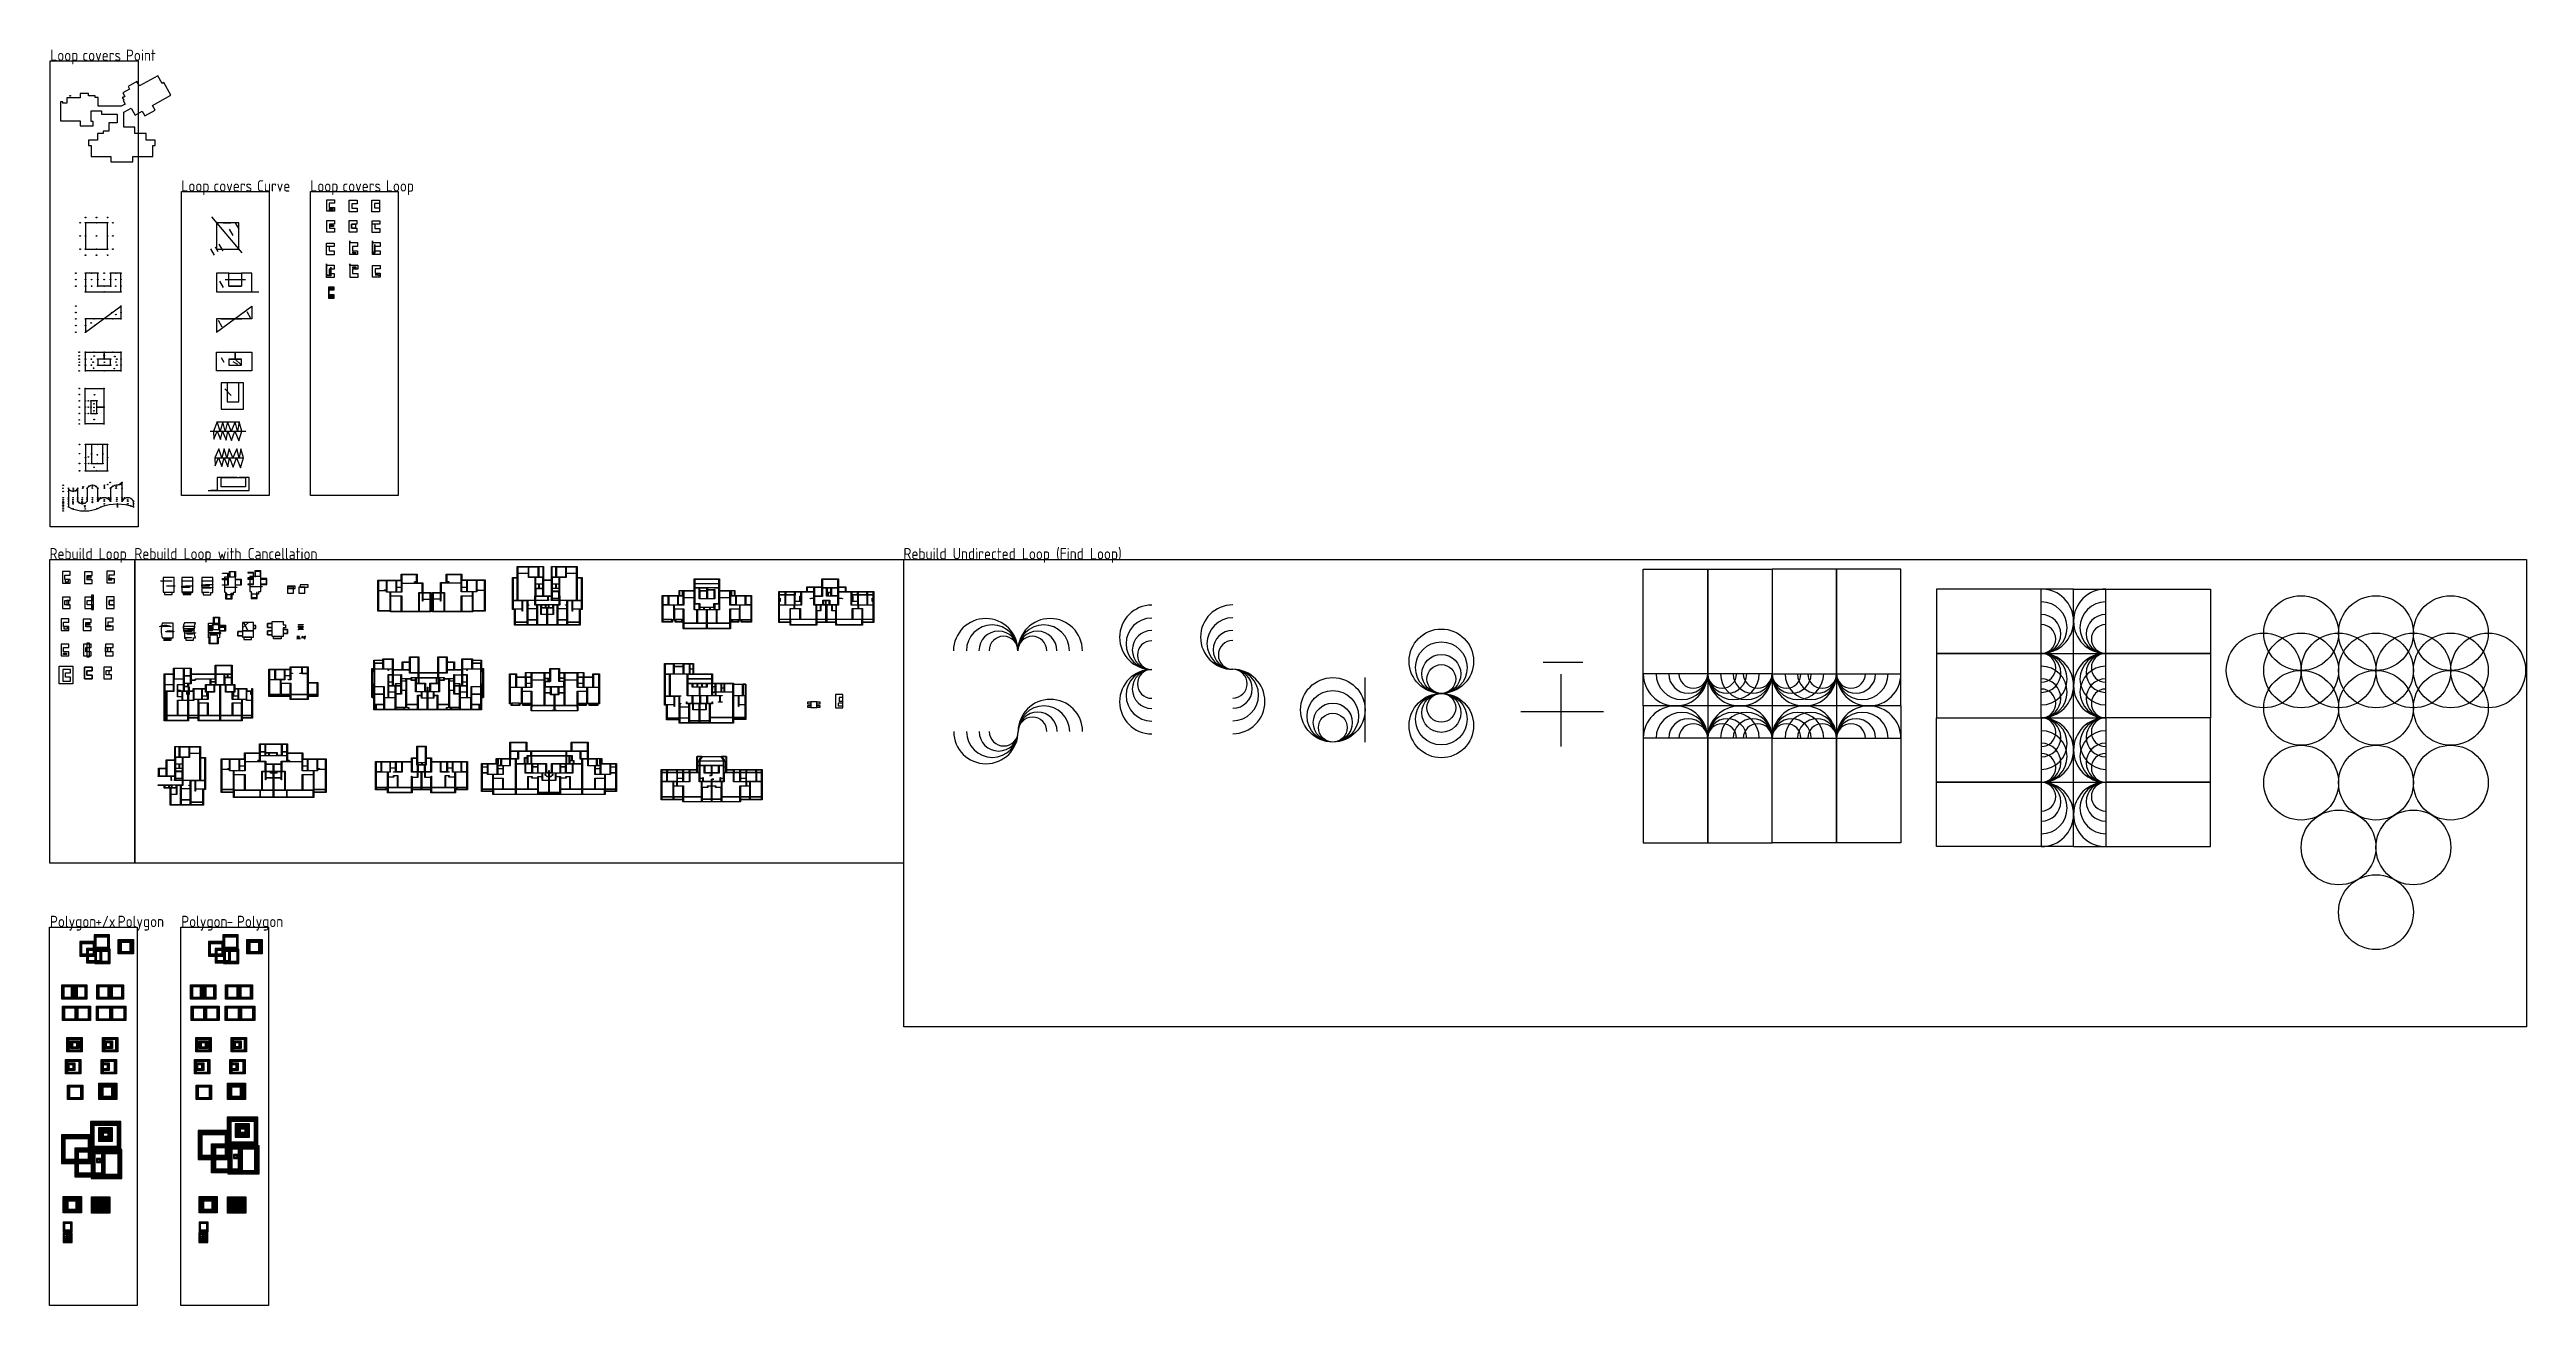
# Model space of a CAD drawing. Extents: x 3537 to 768174, y -301556 to 86403.
import ezdxf

# ---------------------------------------------------------------- set-up
doc = ezdxf.new("R2010")
doc.units = 0
doc.header["$LTSCALE"] = 1000
doc.header["$MEASUREMENT"] = 0
doc.linetypes.add('DASH', pattern=[0.35, 0.25, -0.1])
for name, color, linetype in [('A-Anno-Note', 241, 'Continuous'), ('AD-NOTE-CRCY', 3, 'Continuous'), ('AE-WALL', 7, 'Continuous'), ('AX-PL-133-05SF$0$A-Room-text', 11, 'Continuous'), ('WINDOW', 4, 'Continuous')]:
    doc.layers.add(name, color=color, linetype=linetype)
doc.styles.get("Standard").update_dxf_attribs({"font": 'gbenor.shx', "bigfont": 'gbcbig.shx'})

msp = doc.modelspace()

# ---------------------------------------------------------------- texts
for s, p in [('Loop', (3778, 82892)), ('Loop', (44242, 42517)), ('Rebuild Loop', (3521, -71079)), ('Rebuild Loop with Cancellation', (29709, -71079)), ('Rebuild Undirected Loop (Find Loop)', (267146, -71079)), ('Polygon', (3658, -184675)), ('+/x', (17685, -184675)), ('Polygon', (24587, -184675)), ('Polygon', (44173, -184675)), ('-', (58200, -184675))]:
    msp.add_text(s, height=3500).set_placement(p)
at = {"color": 5}
msp.add_text('Polygon', height=3500, dxfattribs=at).set_placement((61386, -184675))
at = {"layer": 'AD-NOTE-CRCY', "color": 0}
for s, p in [('covers', (13695, 82892)), ('Point', (27119, 82892)), ('Curve', (67583, 42517)), ('Loop', (84047, 42517)), ('Loop', (107387, 42517)), ('covers', (54159, 42517)), ('covers', (93963, 42517))]:
    msp.add_text(s, height=3500, dxfattribs=at).set_placement(p)

# ---------------------------------------------------------------- hatches: boundary and pattern name
at = {"transparency": 33554559}
h = msp.add_hatch(color=251, dxfattribs=at)
h.dxf.hatch_style = 1
h.paths.add_polyline_path([(17612, -189166), (12881, -189166), (12881, -193619), (17612, -193619)])
h.paths.add_polyline_path([(17012, -193019), (13481, -193019), (13481, -189766), (17012, -189766)], flags=16)
h = msp.add_hatch(color=251, dxfattribs=at)
h.dxf.hatch_style = 1
h.paths.add_polyline_path([(17948, -187714), (21479, -187714), (21479, -190967), (17948, -190967)], flags=16)
h.paths.add_polyline_path([(17348, -191567), (22079, -191567), (22079, -187114), (17348, -187114)])
h = msp.add_hatch(color=251, dxfattribs=at)
h.dxf.hatch_style = 1
h.paths.add_polyline_path([(25346, -192349), (28877, -192349), (28877, -189096), (25346, -189096)], flags=16)
h.paths.add_polyline_path([(24746, -188496), (29477, -188496), (29477, -192949), (24746, -192949)])
h = msp.add_hatch(color=251, dxfattribs=at)
h.dxf.hatch_style = 1
h.paths.add_polyline_path([(25605, -192167), (28405, -192167), (28405, -189443), (25605, -189443)], flags=16)
h.paths.add_polyline_path([(25005, -188843), (29005, -188843), (29005, -192767), (25005, -192767)])
h = msp.add_hatch(color=251, dxfattribs=at)
h.dxf.hatch_style = 1
h.paths.add_polyline_path([(57349, -189166), (52618, -189166), (52618, -193619), (57349, -193619)])
h.paths.add_polyline_path([(56749, -193019), (53218, -193019), (53218, -189766), (56749, -189766)], flags=16)
h = msp.add_hatch(color=5, dxfattribs=at)
h.dxf.hatch_style = 1
h.paths.add_polyline_path([(57685, -187714), (61216, -187714), (61216, -190967), (57685, -190967)], flags=16)
h.paths.add_polyline_path([(57085, -191567), (61816, -191567), (61816, -187114), (57085, -187114)])
h = msp.add_hatch(color=251, dxfattribs=at)
h.dxf.hatch_style = 1
h.paths.add_polyline_path([(65083, -192349), (68614, -192349), (68614, -189096), (65083, -189096)], flags=16)
h.paths.add_polyline_path([(64483, -188496), (69214, -188496), (69214, -192949), (64483, -192949)])
h = msp.add_hatch(color=5, dxfattribs=at)
h.dxf.hatch_style = 1
h.paths.add_polyline_path([(65342, -192167), (68142, -192167), (68142, -189443), (65342, -189443)], flags=16)
h.paths.add_polyline_path([(64742, -188843), (68742, -188843), (68742, -192767), (64742, -192767)])
h = msp.add_hatch(color=251, dxfattribs=at)
h.dxf.hatch_style = 1
h.paths.add_polyline_path([(15531, -191838), (19063, -191838), (19063, -195091), (15531, -195091)], flags=16)
h.paths.add_polyline_path([(14931, -195691), (19663, -195691), (19663, -191238), (14931, -191238)])
h = msp.add_hatch(color=251, dxfattribs=at)
h.dxf.hatch_style = 1
h.paths.add_polyline_path([(18075, -192064), (21606, -192064), (21606, -195317), (18075, -195317)], flags=16)
h.paths.add_polyline_path([(17475, -195917), (22206, -195917), (22206, -191464), (17475, -191464)])
h = msp.add_hatch(color=5, dxfattribs=at)
h.dxf.hatch_style = 1
h.paths.add_polyline_path([(55268, -191838), (58799, -191838), (58799, -195091), (55268, -195091)], flags=16)
h.paths.add_polyline_path([(54668, -195691), (59399, -195691), (59399, -191238), (54668, -191238)])
h = msp.add_hatch(color=251, dxfattribs=at)
h.dxf.hatch_style = 1
h.paths.add_polyline_path([(57812, -192064), (61343, -192064), (61343, -195317), (57812, -195317)], flags=16)
h.paths.add_polyline_path([(57212, -195917), (61943, -195917), (61943, -191464), (57212, -191464)])
h = msp.add_hatch(color=251, dxfattribs=at)
h.dxf.hatch_style = 1
h.paths.add_polyline_path([(12070, -202507), (7339, -202507), (7339, -206960), (12070, -206960)])
h.paths.add_polyline_path([(11470, -206360), (7939, -206360), (7939, -203107), (11470, -203107)], flags=16)
h = msp.add_hatch(color=251, dxfattribs=at)
h.dxf.hatch_style = 1
h.paths.add_polyline_path([(10954, -206360), (14485, -206360), (14485, -203107), (10954, -203107)], flags=16)
h.paths.add_polyline_path([(10354, -202507), (15085, -202507), (15085, -206960), (10354, -206960)])
h = msp.add_hatch(color=251, dxfattribs=at)
h.dxf.hatch_style = 1
h.paths.add_polyline_path([(22879, -202507), (18147, -202507), (18147, -206960), (22879, -206960)])
h.paths.add_polyline_path([(22279, -206360), (18747, -206360), (18747, -203107), (22279, -203107)], flags=16)
h = msp.add_hatch(color=251, dxfattribs=at)
h.dxf.hatch_style = 1
h.paths.add_polyline_path([(22279, -206360), (25810, -206360), (25810, -203107), (22279, -203107)], flags=16)
h.paths.add_polyline_path([(21679, -202507), (26410, -202507), (26410, -206960), (21679, -206960)])
h = msp.add_hatch(color=251, dxfattribs=at)
h.dxf.hatch_style = 1
h.paths.add_polyline_path([(51807, -202507), (47075, -202507), (47075, -206960), (51807, -206960)])
h.paths.add_polyline_path([(51207, -206360), (47675, -206360), (47675, -203107), (51207, -203107)], flags=16)
h = msp.add_hatch(color=5, dxfattribs=at)
h.dxf.hatch_style = 1
h.paths.add_polyline_path([(50691, -206360), (54222, -206360), (54222, -203107), (50691, -203107)], flags=16)
h.paths.add_polyline_path([(50091, -202507), (54822, -202507), (54822, -206960), (50091, -206960)])
h = msp.add_hatch(color=251, dxfattribs=at)
h.dxf.hatch_style = 1
h.paths.add_polyline_path([(62615, -202507), (57884, -202507), (57884, -206960), (62615, -206960)])
h.paths.add_polyline_path([(62015, -206360), (58484, -206360), (58484, -203107), (62015, -203107)], flags=16)
h = msp.add_hatch(color=5, dxfattribs=at)
h.dxf.hatch_style = 1
h.paths.add_polyline_path([(62015, -206360), (65547, -206360), (65547, -203107), (62015, -203107)], flags=16)
h.paths.add_polyline_path([(61415, -202507), (66147, -202507), (66147, -206960), (61415, -206960)])
h = msp.add_hatch(color=251, dxfattribs=at)
h.dxf.hatch_style = 1
h.paths.add_polyline_path([(12295, -209116), (7564, -209116), (7564, -213569), (12295, -213569)])
h.paths.add_polyline_path([(11695, -212969), (8164, -212969), (8164, -209716), (11695, -209716)], flags=16)
h = msp.add_hatch(color=251, dxfattribs=at)
h.dxf.hatch_style = 1
h.paths.add_polyline_path([(12006, -212969), (15538, -212969), (15538, -209716), (12006, -209716)], flags=16)
h.paths.add_polyline_path([(11406, -209116), (16138, -209116), (16138, -213569), (11406, -213569)])
h = msp.add_hatch(color=251, dxfattribs=at)
h.dxf.hatch_style = 1
h.paths.add_polyline_path([(22723, -209116), (17992, -209116), (17992, -213569), (22723, -213569)])
h.paths.add_polyline_path([(22123, -212969), (18592, -212969), (18592, -209716), (22123, -209716)], flags=16)
h = msp.add_hatch(color=251, dxfattribs=at)
h.dxf.hatch_style = 1
h.paths.add_polyline_path([(23009, -212969), (26541, -212969), (26541, -209716), (23009, -209716)], flags=16)
h.paths.add_polyline_path([(22409, -209116), (27141, -209116), (27141, -213569), (22409, -213569)])
h = msp.add_hatch(color=251, dxfattribs=at)
h.dxf.hatch_style = 1
h.paths.add_polyline_path([(52032, -209116), (47301, -209116), (47301, -213569), (52032, -213569)])
h.paths.add_polyline_path([(51432, -212969), (47901, -212969), (47901, -209716), (51432, -209716)], flags=16)
h = msp.add_hatch(color=5, dxfattribs=at)
h.dxf.hatch_style = 1
h.paths.add_polyline_path([(51743, -212969), (55274, -212969), (55274, -209716), (51743, -209716)], flags=16)
h.paths.add_polyline_path([(51143, -209116), (55874, -209116), (55874, -213569), (51143, -213569)])
h = msp.add_hatch(color=251, dxfattribs=at)
h.dxf.hatch_style = 1
h.paths.add_polyline_path([(62460, -209116), (57728, -209116), (57728, -213569), (62460, -213569)])
h.paths.add_polyline_path([(61860, -212969), (58328, -212969), (58328, -209716), (61860, -209716)], flags=16)
h = msp.add_hatch(color=5, dxfattribs=at)
h.dxf.hatch_style = 1
h.paths.add_polyline_path([(62746, -212969), (66277, -212969), (66277, -209716), (62746, -209716)], flags=16)
h.paths.add_polyline_path([(62146, -209116), (66877, -209116), (66877, -213569), (62146, -213569)])
h = msp.add_hatch(color=251, dxfattribs=at)
h.dxf.hatch_style = 1
h.paths.add_polyline_path([(9526, -222636), (13057, -222636), (13057, -219383), (9526, -219383)], flags=16)
h.paths.add_polyline_path([(8926, -218783), (13657, -218783), (13657, -223236), (8926, -223236)])
h = msp.add_hatch(color=251, dxfattribs=at)
h.dxf.hatch_style = 1
h.paths.add_polyline_path([(10638, -221624), (11956, -221624), (11956, -220440), (10638, -220440)], flags=16)
h.paths.add_polyline_path([(10038, -219840), (12556, -219840), (12556, -222224), (10038, -222224)])
h = msp.add_hatch(color=251, dxfattribs=at)
h.dxf.hatch_style = 1
h.paths.add_polyline_path([(20460, -222636), (23991, -222636), (23991, -219383), (20460, -219383)], flags=16)
h.paths.add_polyline_path([(19860, -218783), (24591, -218783), (24591, -223236), (19860, -223236)])
h = msp.add_hatch(color=251, dxfattribs=at)
h.dxf.hatch_style = 1
h.paths.add_polyline_path([(21060, -221582), (22377, -221582), (22377, -220398), (21060, -220398)], flags=16)
h.paths.add_polyline_path([(20460, -219798), (22977, -219798), (22977, -222182), (20460, -222182)])
h = msp.add_hatch(color=5, dxfattribs=at)
h.dxf.hatch_style = 1
h.paths.add_polyline_path([(49263, -222636), (52794, -222636), (52794, -219383), (49263, -219383)], flags=16)
h.paths.add_polyline_path([(48663, -218783), (53394, -218783), (53394, -223236), (48663, -223236)])
h = msp.add_hatch(color=251, dxfattribs=at)
h.dxf.hatch_style = 1
h.paths.add_polyline_path([(50375, -221624), (51692, -221624), (51692, -220440), (50375, -220440)], flags=16)
h.paths.add_polyline_path([(49775, -219840), (52292, -219840), (52292, -222224), (49775, -222224)])
h = msp.add_hatch(color=251, dxfattribs=at)
h.dxf.hatch_style = 1
h.paths.add_polyline_path([(60196, -222636), (63728, -222636), (63728, -219383), (60196, -219383)], flags=16)
h.paths.add_polyline_path([(59596, -218783), (64328, -218783), (64328, -223236), (59596, -223236)])
h = msp.add_hatch(color=5, dxfattribs=at)
h.dxf.hatch_style = 1
h.paths.add_polyline_path([(60796, -221582), (62113, -221582), (62113, -220398), (60796, -220398)], flags=16)
h.paths.add_polyline_path([(60196, -219798), (62713, -219798), (62713, -222182), (60196, -222182)])
h = msp.add_hatch(color=251, dxfattribs=at)
h.dxf.hatch_style = 1
h.paths.add_polyline_path([(9110, -229450), (12641, -229450), (12641, -226197), (9110, -226197)], flags=16)
h.paths.add_polyline_path([(8510, -225597), (13241, -225597), (13241, -230050), (8510, -230050)])
h = msp.add_hatch(color=251, dxfattribs=at)
h.dxf.hatch_style = 1
h.paths.add_polyline_path([(9478, -228403), (10795, -228403), (10795, -227219), (9478, -227219)], flags=16)
h.paths.add_polyline_path([(8878, -226619), (11395, -226619), (11395, -229003), (8878, -229003)])
h = msp.add_hatch(color=251, dxfattribs=at)
h.dxf.hatch_style = 1
h.paths.add_polyline_path([(20071, -229450), (23602, -229450), (23602, -226197), (20071, -226197)], flags=16)
h.paths.add_polyline_path([(19471, -225597), (24202, -225597), (24202, -230050), (19471, -230050)])
h = msp.add_hatch(color=251, dxfattribs=at)
h.dxf.hatch_style = 1
h.paths.add_polyline_path([(20071, -228403), (21388, -228403), (21388, -227219), (20071, -227219)], flags=16)
h.paths.add_polyline_path([(19471, -226619), (21988, -226619), (21988, -229003), (19471, -229003)])
h = msp.add_hatch(color=251, dxfattribs=at)
h.dxf.hatch_style = 1
h.paths.add_polyline_path([(48847, -229450), (52378, -229450), (52378, -226197), (48847, -226197)], flags=16)
h.paths.add_polyline_path([(48247, -225597), (52978, -225597), (52978, -230050), (48247, -230050)])
h = msp.add_hatch(color=5, dxfattribs=at)
h.dxf.hatch_style = 1
h.paths.add_polyline_path([(49215, -228403), (50532, -228403), (50532, -227219), (49215, -227219)], flags=16)
h.paths.add_polyline_path([(48615, -226619), (51132, -226619), (51132, -229003), (48615, -229003)])
h = msp.add_hatch(color=251, dxfattribs=at)
h.dxf.hatch_style = 1
h.paths.add_polyline_path([(59807, -229450), (63339, -229450), (63339, -226197), (59807, -226197)], flags=16)
h.paths.add_polyline_path([(59207, -225597), (63939, -225597), (63939, -230050), (59207, -230050)])
h = msp.add_hatch(color=5, dxfattribs=at)
h.dxf.hatch_style = 1
h.paths.add_polyline_path([(59807, -228403), (61125, -228403), (61125, -227219), (59807, -227219)], flags=16)
h.paths.add_polyline_path([(59207, -226619), (61725, -226619), (61725, -229003), (59207, -229003)])
h = msp.add_hatch(color=251, dxfattribs=at)
h.dxf.hatch_style = 1
h.paths.add_polyline_path([(13823, -233473), (9092, -233473), (9092, -237927), (13823, -237927)])
h.paths.add_polyline_path([(13223, -237327), (9692, -237327), (9692, -234073), (13223, -234073)], flags=16)
h = msp.add_hatch(color=251, dxfattribs=at)
h.dxf.hatch_style = 1
h.paths.add_polyline_path([(9692, -237327), (13223, -237327), (13223, -234073), (9692, -234073)], flags=16)
h.paths.add_polyline_path([(9092, -233473), (13823, -233473), (13823, -237927), (9092, -237927)])
h = msp.add_hatch(color=251, dxfattribs=at)
h.dxf.hatch_style = 1
h.paths.add_polyline_path([(20000, -236887), (22800, -236887), (22800, -234163), (20000, -234163)], flags=16)
h.paths.add_polyline_path([(18711, -232873), (24319, -232873), (24319, -237953), (18711, -237953)])
h = msp.add_hatch(color=251, dxfattribs=at)
h.dxf.hatch_style = 1
h.paths.add_polyline_path([(19716, -237144), (23248, -237144), (23248, -233891), (19716, -233891)], flags=16)
h.paths.add_polyline_path([(19116, -233291), (23848, -233291), (23848, -237744), (19116, -237744)])
h = msp.add_hatch(color=251, dxfattribs=at)
h.dxf.hatch_style = 1
h.paths.add_polyline_path([(53560, -233473), (48829, -233473), (48829, -237927), (53560, -237927)])
h.paths.add_polyline_path([(52960, -237327), (49429, -237327), (49429, -234073), (52960, -234073)], flags=16)
h = msp.add_hatch(color=5, dxfattribs=at)
h.dxf.hatch_style = 1
h.paths.add_polyline_path([(49429, -237327), (52960, -237327), (52960, -234073), (49429, -234073)], flags=16)
h.paths.add_polyline_path([(48829, -233473), (53560, -233473), (53560, -237927), (48829, -237927)])
h = msp.add_hatch(color=251, dxfattribs=at)
h.dxf.hatch_style = 1
h.paths.add_polyline_path([(59737, -236887), (62537, -236887), (62537, -234163), (59737, -234163)], flags=16)
h.paths.add_polyline_path([(58447, -232873), (64056, -232873), (64056, -237953), (58447, -237953)])
h = msp.add_hatch(color=5, dxfattribs=at)
h.dxf.hatch_style = 1
h.paths.add_polyline_path([(59453, -237144), (62984, -237144), (62984, -233891), (59453, -233891)], flags=16)
h.paths.add_polyline_path([(58853, -233291), (63584, -233291), (63584, -237744), (58853, -237744)])
h = msp.add_hatch(color=251, dxfattribs=at)
h.dxf.hatch_style = 1
h.paths.add_polyline_path([(59602, -244620), (66664, -244620), (66664, -251126), (59602, -251126)], flags=16)
h.paths.add_polyline_path([(58402, -252326), (67864, -252326), (67864, -243420), (58402, -243420)])
h = msp.add_hatch(color=251, dxfattribs=at)
h.dxf.hatch_style = 1
h.paths.add_polyline_path([(16660, -248793), (7198, -248793), (7198, -257699), (16660, -257699)])
h.paths.add_polyline_path([(15460, -256499), (8398, -256499), (8398, -249993), (15460, -249993)], flags=16)
h = msp.add_hatch(color=251, dxfattribs=at)
h.dxf.hatch_style = 1
h.paths.add_polyline_path([(17331, -245891), (24394, -245891), (24394, -252397), (17331, -252397)], flags=16)
h.paths.add_polyline_path([(16131, -253597), (25594, -253597), (25594, -244691), (16131, -244691)])
h = msp.add_hatch(color=251, dxfattribs=at)
h.dxf.hatch_style = 1
h.paths.add_polyline_path([(18613, -250844), (22980, -250844), (22980, -246708), (18613, -246708)])
h.paths.add_polyline_path([(19654, -247749), (21939, -247749), (21939, -249803), (19654, -249803)], flags=16)
h = msp.add_hatch(color=251, dxfattribs=at)
h.dxf.hatch_style = 1
h.paths.add_polyline_path([(19436, -250180), (22360, -250180), (22360, -247412), (19436, -247412)])
h.paths.add_polyline_path([(20133, -248109), (21663, -248109), (21663, -249483), (20133, -249483)], flags=16)
h = msp.add_hatch(color=251, dxfattribs=at)
h.dxf.hatch_style = 1
h.paths.add_polyline_path([(19754, -247849), (21839, -247849), (21839, -249703), (19754, -249703)])
h.paths.add_polyline_path([(20233, -248209), (21563, -248209), (21563, -249383), (20233, -249383)], flags=16)
h = msp.add_hatch(color=251, dxfattribs=at)
h.dxf.hatch_style = 1
h.paths.add_polyline_path([(58930, -247522), (49468, -247522), (49468, -256429), (58930, -256429)])
h.paths.add_polyline_path([(57730, -255229), (50668, -255229), (50668, -248722), (57730, -248722)], flags=16)
h = msp.add_hatch(color=5, dxfattribs=at)
h.dxf.hatch_style = 1
h.paths.add_polyline_path([(54769, -259374), (61831, -259374), (61831, -252868), (54769, -252868)], flags=16)
h.paths.add_polyline_path([(53569, -251668), (63031, -251668), (63031, -260574), (53569, -260574)])
h.paths.add_polyline_path([(59070, -260258), (59630, -260258), (59630, -260015), (59070, -260015)], flags=16)
h = msp.add_hatch(color=5, dxfattribs=at)
h.dxf.hatch_style = 1
h.paths.add_polyline_path([(59856, -259826), (66919, -259826), (66919, -253320), (59856, -253320)], flags=16)
h.paths.add_polyline_path([(58656, -252120), (68119, -252120), (68119, -261026), (58656, -261026)])
h.paths.add_polyline_path([(58967, -260384), (59774, -260384), (59774, -259917), (58967, -259917)], flags=16)
h = msp.add_hatch(color=251, dxfattribs=at)
h.dxf.hatch_style = 1
h.paths.add_polyline_path([(60883, -249573), (65251, -249573), (65251, -245437), (60883, -245437)])
h.paths.add_polyline_path([(61924, -246479), (64209, -246479), (64209, -248532), (61924, -248532)], flags=16)
h = msp.add_hatch(color=5, dxfattribs=at)
h.dxf.hatch_style = 1
h.paths.add_polyline_path([(61706, -248910), (64630, -248910), (64630, -246141), (61706, -246141)])
h.paths.add_polyline_path([(62403, -246838), (63933, -246838), (63933, -248213), (62403, -248213)], flags=16)
h = msp.add_hatch(color=251, dxfattribs=at)
h.dxf.hatch_style = 1
h.paths.add_polyline_path([(62024, -246579), (64109, -246579), (64109, -248432), (62024, -248432)])
h.paths.add_polyline_path([(62503, -246938), (63833, -246938), (63833, -248113), (62503, -248113)], flags=16)
h = msp.add_hatch(color=251, dxfattribs=at)
h.dxf.hatch_style = 1
h.paths.add_polyline_path([(12498, -254139), (19561, -254139), (19561, -260645), (12498, -260645)], flags=16)
h.paths.add_polyline_path([(11298, -261845), (20761, -261845), (20761, -252939), (11298, -252939)])
h.paths.add_polyline_path([(16800, -261286), (17360, -261286), (17360, -261529), (16800, -261529)], flags=16)
h = msp.add_hatch(color=251, dxfattribs=at)
h.dxf.hatch_style = 1
h.paths.add_polyline_path([(17586, -254590), (24648, -254590), (24648, -261097), (17586, -261097)], flags=16)
h.paths.add_polyline_path([(16386, -262297), (25848, -262297), (25848, -253390), (16386, -253390)])
h.paths.add_polyline_path([(16696, -261187), (17504, -261187), (17504, -261655), (16696, -261655)], flags=16)
h = msp.add_hatch(color=251, dxfattribs=at)
h.dxf.hatch_style = 1
h.paths.add_polyline_path([(18360, -256483), (19049, -256483), (19049, -257102), (18360, -257102)], flags=16)
h.paths.add_polyline_path([(18046, -257416), (19363, -257416), (19363, -256169), (18046, -256169)])
h = msp.add_hatch(color=251, dxfattribs=at)
h.dxf.hatch_style = 1
h.paths.add_polyline_path([(60630, -255212), (61320, -255212), (61320, -255832), (60630, -255832)], flags=16)
h.paths.add_polyline_path([(60316, -256146), (61633, -256146), (61633, -254898), (60316, -254898)])
h = msp.add_hatch(color=251, dxfattribs=at)
h.dxf.hatch_style = 1
h.paths.add_polyline_path([(7761, -267902), (13369, -267902), (13369, -272982), (7761, -272982)])
h.paths.add_polyline_path([(9150, -271816), (11750, -271816), (11750, -269292), (9150, -269292)], flags=16)
h = msp.add_hatch(color=251, dxfattribs=at)
h.dxf.hatch_style = 1
h.paths.add_polyline_path([(7861, -268002), (13269, -268002), (13269, -272882), (7861, -272882)])
h.paths.add_polyline_path([(9050, -271916), (11850, -271916), (11850, -269192), (9050, -269192)], flags=16)
h = msp.add_hatch(color=251, dxfattribs=at)
h.dxf.hatch_style = 1
h.paths.add_polyline_path([(7961, -268102), (13169, -268102), (13169, -272782), (7961, -272782)])
h.paths.add_polyline_path([(8950, -272016), (11950, -272016), (11950, -269092), (8950, -269092)], flags=16)
h = msp.add_hatch(color=251, dxfattribs=at)
h.dxf.hatch_style = 1
h.paths.add_polyline_path([(8061, -268202), (13069, -268202), (13069, -272682), (8061, -272682)])
h.paths.add_polyline_path([(8850, -272116), (12050, -272116), (12050, -268992), (8850, -268992)], flags=16)
h = msp.add_hatch(color=251, dxfattribs=at)
h.dxf.hatch_style = 1
h.paths.add_polyline_path([(8766, -272173), (12298, -272173), (12298, -268920), (8766, -268920)], flags=16)
h.paths.add_polyline_path([(8166, -268320), (12898, -268320), (12898, -272773), (8166, -272773)])
h = msp.add_hatch(color=251, dxfattribs=at)
h.dxf.hatch_style = 1
h.paths.add_polyline_path([(16540, -268008), (22149, -268008), (22149, -273087), (16540, -273087)])
h.paths.add_polyline_path([(16640, -268108), (22049, -268108), (22049, -272987), (16640, -272987)], flags=16)
h = msp.add_hatch(color=251, dxfattribs=at)
h.dxf.hatch_style = 1
h.paths.add_polyline_path([(16740, -268208), (21949, -268208), (21949, -272887), (16740, -272887)])
h = msp.add_hatch(color=251, dxfattribs=at)
h.dxf.hatch_style = 1
h.paths.add_polyline_path([(16840, -268308), (21849, -268308), (21849, -272787), (16840, -272787)])
h = msp.add_hatch(color=251, dxfattribs=at)
h.dxf.hatch_style = 1
h.paths.add_polyline_path([(16946, -268426), (21677, -268426), (21677, -272879), (16946, -272879)])
h = msp.add_hatch(color=251, dxfattribs=at)
h.dxf.hatch_style = 1
h.paths.add_polyline_path([(17546, -272279), (21077, -272279), (21077, -269026), (17546, -269026)])
h = msp.add_hatch(color=251, dxfattribs=at)
h.dxf.hatch_style = 1
h.paths.add_polyline_path([(17630, -272221), (20830, -272221), (20830, -269098), (17630, -269098)])
h = msp.add_hatch(color=251, dxfattribs=at)
h.dxf.hatch_style = 1
h.paths.add_polyline_path([(17730, -272121), (20730, -272121), (20730, -269198), (17730, -269198)])
h = msp.add_hatch(color=251, dxfattribs=at)
h.dxf.hatch_style = 1
h.paths.add_polyline_path([(17830, -272021), (20630, -272021), (20630, -269298), (17830, -269298)])
h = msp.add_hatch(color=251, dxfattribs=at)
h.dxf.hatch_style = 1
h.paths.add_polyline_path([(17930, -271921), (20530, -271921), (20530, -269398), (17930, -269398)])
h = msp.add_hatch(color=251, dxfattribs=at)
h.dxf.hatch_style = 1
h.paths.add_polyline_path([(49715, -267902), (55324, -267902), (55324, -272982), (49715, -272982)])
h.paths.add_polyline_path([(51104, -271816), (53704, -271816), (53704, -269292), (51104, -269292)], flags=16)
h = msp.add_hatch(color=5, dxfattribs=at)
h.dxf.hatch_style = 1
h.paths.add_polyline_path([(49815, -268002), (55224, -268002), (55224, -272882), (49815, -272882)])
h.paths.add_polyline_path([(51004, -271916), (53804, -271916), (53804, -269192), (51004, -269192)], flags=16)
h = msp.add_hatch(color=251, dxfattribs=at)
h.dxf.hatch_style = 1
h.paths.add_polyline_path([(49915, -268102), (55124, -268102), (55124, -272782), (49915, -272782)])
h.paths.add_polyline_path([(50904, -272016), (53904, -272016), (53904, -269092), (50904, -269092)], flags=16)
h = msp.add_hatch(color=5, dxfattribs=at)
h.dxf.hatch_style = 1
h.paths.add_polyline_path([(50015, -268202), (55024, -268202), (55024, -272682), (50015, -272682)])
h.paths.add_polyline_path([(50804, -272116), (54004, -272116), (54004, -268992), (50804, -268992)], flags=16)
h = msp.add_hatch(color=251, dxfattribs=at)
h.dxf.hatch_style = 1
h.paths.add_polyline_path([(50721, -272173), (54252, -272173), (54252, -268920), (50721, -268920)], flags=16)
h.paths.add_polyline_path([(50121, -268320), (54852, -268320), (54852, -272773), (50121, -272773)])
h = msp.add_hatch(color=251, dxfattribs=at)
h.dxf.hatch_style = 1
h.paths.add_polyline_path([(58494, -268008), (64103, -268008), (64103, -273087), (58494, -273087)])
h.paths.add_polyline_path([(58594, -268108), (64003, -268108), (64003, -272987), (58594, -272987)], flags=16)
h = msp.add_hatch(color=251, dxfattribs=at)
h.dxf.hatch_style = 1
h.paths.add_polyline_path([(58694, -268208), (63903, -268208), (63903, -272887), (58694, -272887)])
h = msp.add_hatch(color=251, dxfattribs=at)
h.dxf.hatch_style = 1
h.paths.add_polyline_path([(58794, -268308), (63803, -268308), (63803, -272787), (58794, -272787)])
h = msp.add_hatch(color=251, dxfattribs=at)
h.dxf.hatch_style = 1
h.paths.add_polyline_path([(58900, -268426), (63631, -268426), (63631, -272879), (58900, -272879)])
h = msp.add_hatch(color=251, dxfattribs=at)
h.dxf.hatch_style = 1
h.paths.add_polyline_path([(59500, -272279), (63031, -272279), (63031, -269026), (59500, -269026)])
h = msp.add_hatch(color=5, dxfattribs=at)
h.dxf.hatch_style = 1
h.paths.add_polyline_path([(59584, -272221), (62784, -272221), (62784, -269098), (59584, -269098)])
h = msp.add_hatch(color=251, dxfattribs=at)
h.dxf.hatch_style = 1
h.paths.add_polyline_path([(59684, -272121), (62684, -272121), (62684, -269198), (59684, -269198)])
h = msp.add_hatch(color=251, dxfattribs=at)
h.dxf.hatch_style = 1
h.paths.add_polyline_path([(59784, -272021), (62584, -272021), (62584, -269298), (59784, -269298)])
h = msp.add_hatch(color=251, dxfattribs=at)
h.dxf.hatch_style = 1
h.paths.add_polyline_path([(59884, -271921), (62484, -271921), (62484, -269398), (59884, -269398)])
h = msp.add_hatch(color=251, dxfattribs=at)
h.dxf.hatch_style = 1
h.paths.add_polyline_path([(7701, -282089), (10488, -282089), (10488, -279106), (7701, -279106)])
h.paths.add_polyline_path([(8025, -280682), (9852, -280682), (9852, -281891), (8025, -281891)], flags=16)
h.paths.add_polyline_path([(8184, -279428), (9905, -279428), (9905, -280370), (8184, -280370)], flags=16)
h = msp.add_hatch(color=251, dxfattribs=at)
h.dxf.hatch_style = 1
h.paths.add_polyline_path([(8210, -276178), (10037, -276178), (10037, -278288), (8210, -278288)], flags=16)
h.paths.add_polyline_path([(7751, -278757), (10537, -278757), (10537, -275774), (7751, -275774)])
h = msp.add_hatch(color=251, dxfattribs=at)
h.dxf.hatch_style = 1
h.paths.add_polyline_path([(8007, -280498), (10112, -280498), (10112, -279275), (8007, -279275)])
h.paths.add_polyline_path([(8290, -279543), (8753, -279543), (8753, -280207), (8290, -280207)], flags=16)
h.paths.add_polyline_path([(9225, -280101), (9368, -280101), (9368, -279885), (9225, -279885)], flags=16)
h = msp.add_hatch(color=251, dxfattribs=at)
h.dxf.hatch_style = 1
h.paths.add_polyline_path([(8151, -281739), (9657, -281739), (9657, -280855), (8151, -280855)])
h.paths.add_polyline_path([(8338, -281033), (9263, -281033), (9263, -281580), (8338, -281580)], flags=16)
h = msp.add_hatch(color=251, dxfattribs=at)
h.dxf.hatch_style = 1
h.paths.add_polyline_path([(9032, -279661), (9495, -279661), (9495, -280207), (9032, -280207)])
h.paths.add_polyline_path([(9131, -279783), (9428, -279783), (9428, -280144), (9131, -280144)], flags=16)
h = msp.add_hatch(color=251, dxfattribs=at)
h.dxf.hatch_style = 1
h.paths.add_polyline_path([(49656, -282089), (52442, -282089), (52442, -279106), (49656, -279106)])
h.paths.add_polyline_path([(49979, -280682), (51806, -280682), (51806, -281891), (49979, -281891)], flags=16)
h.paths.add_polyline_path([(50139, -279428), (51859, -279428), (51859, -280370), (50139, -280370)], flags=16)
h = msp.add_hatch(color=251, dxfattribs=at)
h.dxf.hatch_style = 1
h.paths.add_polyline_path([(50164, -276178), (51991, -276178), (51991, -278288), (50164, -278288)], flags=16)
h.paths.add_polyline_path([(49705, -278757), (52492, -278757), (52492, -275774), (49705, -275774)])
h = msp.add_hatch(color=5, dxfattribs=at)
h.dxf.hatch_style = 1
h.paths.add_polyline_path([(49961, -280498), (52067, -280498), (52067, -279275), (49961, -279275)])
h.paths.add_polyline_path([(50244, -279543), (50707, -279543), (50707, -280207), (50244, -280207)], flags=16)
h.paths.add_polyline_path([(51179, -280101), (51322, -280101), (51322, -279885), (51179, -279885)], flags=16)
h = msp.add_hatch(color=5, dxfattribs=at)
h.dxf.hatch_style = 1
h.paths.add_polyline_path([(50105, -281739), (51611, -281739), (51611, -280855), (50105, -280855)])
h.paths.add_polyline_path([(50292, -281033), (51218, -281033), (51218, -281580), (50292, -281580)], flags=16)
h = msp.add_hatch(color=251, dxfattribs=at)
h.dxf.hatch_style = 1
h.paths.add_polyline_path([(50987, -279661), (51449, -279661), (51449, -280207), (50987, -280207)])
h.paths.add_polyline_path([(51085, -279783), (51382, -279783), (51382, -280144), (51085, -280144)], flags=16)

# ---------------------------------------------------------------- linework, layer by layer
at = {"color": 1}
for p, q in [((53587, 34729), (62887, 23588)), ((53186, 24873), (54310, 22914)), ((54706, 25454), (55512, 24032)), ((55838, 26234), (57005, 24174)), ((57788, 15314), (64072, 15314)), ((58898, 17321), (62828, 17321)), ((59753, 11550), (68123, 11550)), ((64452, 5455), (65619, 3395)), ((60088, -9924), (61558, -10762)), ((60863, -9255), (62828, -11115)), ((55248, -28639), (62126, -28639)), ((53106, -31476), (64116, -31476)), ((59228, -45820), (62760, -45820)), ((52514, -49802), (54767, -49802))]:
    msp.add_line(p, q, dxfattribs=at)
at = {"color": 2}
for p, q in [((55109, 31356), (55109, 28824)), ((57145, 32906), (59463, 32906)), ((58898, 13307), (62828, 13307)), ((56470, 3182), (62865, 3182)), ((58898, -7101), (62828, -7101)), ((60863, -8832), (60863, -7637)), ((58898, -9255), (62828, -9255))]:
    msp.add_line(p, q, dxfattribs=at)
for p, q in [((495525, -74086), (515415, -74086)), ((495525, -106425), (495525, -74086)), ((515415, -74086), (535305, -74086)), ((515415, -106425), (515415, -74086)), ((515415, -74086), (515415, -106425)), ((535305, -74086), (535305, -106425)), ((555196, -74086), (535305, -74086)), ((535305, -74086), (535305, -106425)), ((555196, -106425), (555196, -74086)), ((575086, -74086), (555196, -74086)), ((555196, -74086), (555196, -106425)), ((575086, -106425), (575086, -74086)), ((586073, -80251), (586073, -100142)), ((618412, -80251), (586073, -80251)), ((628357, -80251), (618412, -80251)), ((618412, -100142), (618412, -80251)), ((628357, -90196), (628357, -80251)), ((628357, -159812), (628357, -80251)), ((628357, -80251), (638302, -80251)), ((628357, -159812), (628357, -80251)), ((638302, -100142), (638302, -80251)), ((638302, -80251), (670641, -80251)), ((670641, -80251), (670641, -100142)), ((464578, -102794), (476863, -102794)), ((470047, -106572), (470047, -128844)), ((495525, -116370), (495525, -106425)), ((515415, -106425), (495525, -106425)), ((535305, -106425), (515415, -106425)), ((515415, -106425), (515415, -126316)), ((535305, -106425), (555196, -106425)), ((535305, -106425), (535305, -126316)), ((555196, -106425), (575086, -106425)), ((555196, -106425), (555196, -126316)), ((575086, -116370), (575086, -106425)), ((586073, -100142), (586073, -120032)), ((618412, -100142), (586073, -100142)), ((586073, -100142), (618412, -100142)), ((618412, -120032), (618412, -100142)), ((618412, -100142), (638302, -100142)), ((638302, -120032), (638302, -100142)), ((638302, -100142), (670641, -100142)), ((670641, -100142), (638302, -100142)), ((670641, -100142), (670641, -120032)), ((409635, -117556), (409635, -107611)), ((409635, -127501), (409635, -107611)), ((409635, -127501), (409635, -107611)), ((457727, -118029), (483224, -118029)), ((575086, -116370), (495525, -116370)), ((495525, -116370), (495525, -126316)), ((575086, -116370), (495525, -116370)), ((575086, -116370), (575086, -126316)), ((586073, -139922), (586073, -120032)), ((586073, -120032), (618412, -120032)), ((586073, -120032), (618412, -120032)), ((618412, -120032), (618412, -139922)), ((618412, -120032), (638302, -120032)), ((670641, -120032), (638302, -120032)), ((638302, -120032), (638302, -139922)), ((670641, -120032), (638302, -120032)), ((670641, -139922), (670641, -120032)), ((515415, -126316), (495525, -126316)), ((495525, -126316), (495525, -158655)), ((535305, -126316), (515415, -126316)), ((515415, -126316), (515415, -158655)), ((515415, -158655), (515415, -126316)), ((535305, -158655), (535305, -126316)), ((535305, -158655), (535305, -126316)), ((535305, -126316), (555196, -126316)), ((555196, -126316), (555196, -158655)), ((555196, -158655), (555196, -126316)), ((555196, -126316), (575086, -126316)), ((575086, -126316), (575086, -158655)), ((618412, -139922), (586073, -139922)), ((586073, -159812), (586073, -139922)), ((586073, -139922), (618412, -139922)), ((618412, -139922), (618412, -159812)), ((618412, -139922), (638302, -139922)), ((638302, -139922), (670641, -139922)), ((670641, -139922), (638302, -139922)), ((638302, -139922), (638302, -159812)), ((670641, -159812), (670641, -139922)), ((495525, -158655), (515415, -158655)), ((515415, -158655), (535305, -158655)), ((555196, -158655), (535305, -158655)), ((575086, -158655), (555196, -158655)), ((618412, -159812), (586073, -159812)), ((628357, -159812), (618412, -159812)), ((628357, -159812), (638302, -159812)), ((638302, -159812), (670641, -159812))]:
    msp.add_line(p, q)
for points in [[(3778, 82892), (30868, 82892), (30868, -61020), (3778, -61020)], [(44242, 42517), (71331, 42517), (71331, -51346), (44242, -51346)], [(84047, 42517), (111136, 42517), (111136, -51346), (84047, -51346)], [(3658, -71079), (29846, -71079), (29846, -164941), (3658, -164941)], [(29846, -71079), (267146, -71079), (267146, -164941), (29846, -164941)], [(267283, -71079), (768174, -71079), (768174, -215435), (267283, -215435)], [(3537, -184675), (30627, -184675), (30627, -301556), (3537, -301556)], [(44052, -184675), (71142, -184675), (71142, -301556), (44052, -301556)]]:
    msp.add_lwpolyline(points, close=True)
at = {"color": 6}
for points in [[(89114, 40019), (91491, 40019), (91491, 38928), (89890, 38928), (89890, 37613), (91491, 37613), (91491, 36420), (89114, 36420)], [(96080, 39832), (98457, 39832), (98457, 38741), (96855, 38741), (96855, 37426), (98457, 37426), (98457, 36233), (96080, 36233)], [(103039, 39899), (105415, 39899), (105415, 38808), (103814, 38808), (103814, 37493), (105415, 37493), (105415, 36300), (103039, 36300)], [(55109, 24743), (61924, 24743), (61924, 32906), (55109, 32906)], [(89139, 33583), (91515, 33583), (91515, 32492), (89914, 32492), (89914, 31177), (91515, 31177), (91515, 29984), (89139, 29984)], [(95985, 33583), (98361, 33583), (98361, 32492), (96760, 32492), (96760, 31177), (98361, 31177), (98361, 29984), (95985, 29984)], [(103138, 33510), (105515, 33510), (105515, 32419), (103913, 32419), (103913, 31104), (105515, 31104), (105515, 29911), (103138, 29911)], [(89065, 26624), (91442, 26624), (91442, 25533), (89841, 25533), (89841, 24218), (91442, 24218), (91442, 23025), (89065, 23025)], [(96239, 27278), (96239, 26798), (98616, 26798), (98616, 25582), (97015, 25582), (97015, 24267), (98616, 24267), (98616, 23074), (96239, 23074), (96239, 27278)], [(103209, 27278), (103209, 26798), (105586, 26798), (105586, 25582), (103984, 25582), (103984, 24267), (105586, 24267), (105586, 23074), (103209, 23074), (103209, 27278)], [(89077, 20221), (89077, 19740), (91454, 19740), (91454, 18524), (89852, 18524), (89852, 17209), (91454, 17209), (91454, 16016), (89077, 16016), (89077, 20221)], [(96301, 20221), (96059, 19740), (98677, 19740), (98677, 18524), (97076, 18524), (97076, 17209), (98677, 17209), (98677, 16016), (96301, 16016), (96301, 20221)], [(103272, 19711), (105649, 19711), (105649, 18620), (104047, 18620), (104047, 17305), (105649, 17305), (105649, 16112), (103272, 16112)], [(89714, 13127), (91315, 13127), (91315, 12036), (89714, 12036), (89714, 10721), (91315, 10721), (91315, 9528), (89714, 9528)]]:
    msp.add_lwpolyline(points, close=True, dxfattribs=at)
at = {"color": 4}
for points in [[(96080, 39832), (98457, 39832), (98457, 38741), (96855, 38741), (96855, 37426), (98457, 37426), (98457, 36233), (96080, 36233)], [(103039, 39899), (105415, 39899), (105415, 36300), (103039, 36300)], [(90012, 37251), (91015, 37251), (91015, 36821), (90012, 36821)], [(90159, 32134), (91162, 32134), (91162, 31704), (90159, 31704)], [(96760, 32492), (98008, 32492), (98008, 31177), (96760, 31177)], [(103138, 33510), (105515, 33510), (105515, 32419), (103138, 32419)], [(89065, 26624), (91442, 26624), (91442, 25533), (89065, 25533)], [(97137, 23904), (97137, 23690), (98140, 23690), (98140, 23475), (97137, 23475), (97137, 23904)], [(103209, 27038), (103209, 23885), (103984, 23885), (103984, 26198), (103984, 26198), (103984, 23535), (103209, 23535), (103209, 27038)], [(89077, 19980), (89077, 16827), (90425, 16827), (90425, 19140), (90425, 19140), (90425, 16477), (89077, 16477), (89077, 19980)], [(97134, 19294), (98137, 19294), (98137, 18864), (97134, 18864)], [(104170, 16717), (105172, 16942), (105172, 16513), (104170, 17211)], [(89714, 12829), (91315, 12829), (91315, 12379), (89714, 12379), (89714, 10347), (91315, 10347), (91315, 9915), (89714, 9915)]]:
    msp.add_lwpolyline(points, close=True, dxfattribs=at)
at = {"color": 2}
for points in [[(7505, -78475), (9882, -78475), (9882, -77282), (8280, -77282), (8280, -75967), (9882, -75967), (9882, -74876), (7505, -74876)], [(14364, -78553), (16741, -78553), (16741, -77360), (15139, -77360), (15139, -76045), (16741, -76045), (16741, -74954), (14364, -74954)], [(15385, -76833), (16387, -76833), (16387, -76404), (15385, -76404)], [(21207, -78343), (23584, -78343), (23584, -77150), (21983, -77150), (21983, -75835), (23584, -75835), (23584, -74744), (21207, -74744)], [(64747, -75268), (66394, -75268), (66394, -76771), (64747, -76771), (64747, -76957), (66548, -76957), (66548, -75105), (64747, -75105)], [(65387, -79429), (69195, -79429), (69195, -79567), (65387, -79567), (65387, -81002), (65787, -81002), (65787, -81702), (68187, -81702), (68187, -81002), (68787, -81002), (68787, -76402), (65387, -76402)], [(67098, -76402), (67098, -74754), (68601, -74754), (68601, -76402), (68787, -76402), (68787, -74601), (66935, -74601), (66935, -76402)], [(148146, -75368), (151346, -75368), (151346, -73468), (148146, -73468)], [(153346, -83668), (153346, -82568), (153346, -82568), (153346, -82368), (153446, -82368), (153446, -82368), (153446, -80168), (153446, -80168), (153446, -78718), (153446, -76668), (151346, -76668), (151346, -75468), (148146, -75468), (148146, -76768), (148146, -83668), (149496, -83668), (150946, -83668), (150946, -83668)], [(153496, -76468), (154346, -76468), (154346, -73468), (151446, -73468), (151446, -75418), (151446, -76468)], [(155946, -76468), (155946, -76468), (155946, -73368), (154546, -73368), (154546, -73368), (154546, -76468)], [(158646, -76468), (159846, -76468), (159846, -73368), (159846, -73368), (158646, -73368), (158646, -76468)], [(160946, -81018), (160946, -83168), (160846, -83068), (160846, -83068), (160846, -82568), (160946, -82568), (160946, -83068), (160846, -83068), (160846, -82568), (161046, -82568), (161046, -83168), (160946, -83068), (160946, -83068), (160946, -82368), (161046, -82368), (161046, -83068), (161046, -83068), (161046, -83268), (160996, -83268), (161046, -83268), (161046, -83668), (163446, -83668), (163446, -83668), (164896, -83668), (166246, -83668), (166246, -76768), (166246, -75468), (163046, -75468), (163046, -76468), (162946, -76468), (162946, -75418), (162946, -73468), (160046, -73468), (160046, -76468), (160896, -76468), (162846, -76468), (162846, -76468), (163046, -76468), (163046, -76568), (163046, -76668), (162846, -76668), (162846, -76668), (160946, -76668), (160946, -78718), (160946, -80018), (160946, -80818), (160946, -80868), (160946, -80918), (160946, -81068), (160946, -81068)], [(163046, -73468), (163046, -75368), (166246, -75368), (166246, -73468)], [(7510, -86310), (9887, -86310), (9887, -85118), (8285, -85118), (8285, -83802), (9887, -83802), (9887, -82711), (7510, -82711)], [(8403, -78074), (9405, -78074), (9405, -77282), (8403, -77282)], [(8907, -85118), (9533, -85118), (9533, -83802), (8907, -83802)], [(14398, -86310), (16775, -86310), (16775, -85118), (15173, -85118), (15173, -83802), (16775, -83802), (16775, -82711), (14398, -82711)], [(16509, -86608), (17136, -86608), (17136, -82130), (16509, -82130)], [(21157, -86288), (23534, -86288), (23534, -85096), (21932, -85096), (21932, -83780), (23534, -83780), (23534, -82689), (21157, -82689)], [(21715, -77378), (22718, -77378), (22718, -76949), (21715, -76949)], [(21932, -85096), (23534, -85096), (23534, -83780), (21932, -83780)], [(38631, -81265), (39031, -81265), (39031, -81965), (41431, -81965), (41431, -81265), (42031, -81265), (42031, -76665), (38631, -76665)], [(44405, -81265), (44805, -81265), (44805, -81965), (47205, -81965), (47205, -81265), (47805, -81265), (47805, -76665), (44405, -76665)], [(50531, -79749), (53931, -79749), (53931, -79887), (50531, -79887), (50531, -81322), (50931, -81322), (50931, -82022), (53331, -82022), (53331, -81322), (53931, -81322), (53931, -76722), (50531, -76722)], [(57532, -79638), (61340, -79638), (61340, -79776), (57532, -79776), (57532, -81211), (57932, -81211), (57932, -81911), (60332, -81911), (60332, -81211), (60932, -81211), (60932, -76611), (57532, -76611)], [(64747, -77199), (66394, -77199), (66394, -78702), (64747, -78702), (64747, -78888), (66548, -78888), (66548, -77036), (64747, -77036)], [(67476, -81352), (67476, -82999), (65973, -82999), (65973, -81352), (65787, -81352), (65787, -83153), (67638, -83153), (67638, -81352)], [(68787, -77199), (70434, -77199), (70434, -78702), (68787, -78702), (68787, -78888), (70588, -78888), (70588, -77036), (68787, -77036)], [(76952, -80037), (79352, -80037), (79352, -79337), (76952, -79337)], [(76952, -81488), (78803, -81488), (78803, -79687), (76952, -79687)], [(80460, -81488), (82311, -81488), (82311, -79687), (80460, -79687)], [(80952, -79687), (83352, -79687), (83352, -78987), (80952, -78987)], [(147946, -83668), (147946, -76868), (146646, -76868), (146646, -83668)], [(149446, -83868), (148046, -83868), (146646, -83868), (146646, -86368), (147046, -86368), (147046, -86368), (149446, -86368)], [(150946, -86318), (150946, -85218), (150946, -83868), (149546, -83868), (149546, -86418), (149546, -87068), (149446, -87068), (149446, -86468), (147246, -86468), (147246, -86468), (147246, -90368), (150946, -90368), (150946, -89768)], [(153346, -85268), (153346, -85068), (153346, -85068), (153346, -83768), (151146, -83768), (151146, -83768), (151146, -85168), (151546, -85168), (151546, -85268), (151146, -85268), (151146, -86268), (153946, -86268), (153946, -85268), (153446, -85268)], [(155846, -78668), (155846, -77468), (155846, -76668), (154446, -76668), (153546, -76668), (153546, -78668), (154596, -78668)], [(153546, -79968), (154546, -79968), (154546, -78768), (153546, -78768), (153546, -79968)], [(153546, -85068), (154046, -85068), (155346, -85068), (156696, -85068), (157546, -85068), (157546, -85068), (159146, -85068), (159146, -85068), (160346, -85068), (160846, -85068), (160846, -83768), (158646, -83768), (158396, -83768), (158396, -83668), (158546, -83668), (158546, -83668), (158396, -83668), (158396, -83468), (158546, -83468), (158546, -83168), (158546, -82568), (157446, -82568), (157446, -83468), (157546, -83468), (157546, -83668), (157446, -83668), (157446, -83668), (157546, -83668), (157546, -83768), (157396, -83768), (153546, -83768)], [(153546, -83668), (157346, -83668), (157346, -83568), (157346, -82568), (155946, -82568), (153546, -82568), (153546, -82568)], [(153646, -82368), (155846, -82368), (155846, -80168), (154596, -80168), (153646, -80168)], [(155846, -79968), (155846, -78768), (154646, -78768), (154646, -79968)], [(157396, -82368), (158546, -82368), (158546, -81018), (158546, -80968), (158546, -80918), (158546, -80868), (158546, -80818), (158546, -80018), (158546, -78718), (158546, -77568), (156046, -77568), (156046, -78718), (156046, -80068), (156046, -82368)], [(158746, -77468), (158746, -78668), (159896, -78668), (160846, -78668), (160846, -76668), (159946, -76668), (158746, -76668)], [(158746, -78768), (158746, -79968), (159846, -79968), (159846, -78768)], [(158746, -80768), (160846, -80768), (160846, -80768), (160846, -80068), (159896, -80068), (158746, -80068)], [(158746, -82468), (158746, -83068), (160746, -83068), (160746, -82568), (160846, -82568), (160846, -83068), (160746, -83068), (160746, -81068), (158746, -81068)], [(158746, -83268), (158746, -83568), (158746, -83668), (160846, -83668), (160846, -83268), (160896, -83268), (160846, -83268), (160796, -83268)], [(159946, -78768), (159946, -79968), (160846, -79968), (160846, -78768)], [(160446, -85268), (160446, -86268), (163246, -86268), (163246, -85268), (162846, -85268), (162846, -85168), (163246, -85168), (163246, -83768), (163246, -83768), (161046, -83768), (161046, -85068), (161046, -85068), (161046, -85268), (160946, -85268)], [(160946, -80818), (160946, -80768), (160896, -80768), (160846, -80868), (160846, -80868), (160846, -80868)], [(160946, -80918), (160946, -80868), (160896, -80868), (160846, -80968), (160846, -80968), (160846, -80968)], [(160946, -80868), (160946, -80918), (160846, -80868), (160846, -80868), (160846, -80968), (160846, -80968)], [(163446, -89768), (163446, -90368), (167146, -90368), (167146, -86468), (167146, -86468), (164946, -86468), (164946, -87068), (164846, -87068), (164846, -86418), (164846, -83868), (163446, -83868), (163446, -85218), (163446, -86318)], [(167346, -86368), (167746, -86368), (167746, -83868), (166346, -83868), (164946, -83868), (164946, -86368), (167346, -86368)], [(167746, -83668), (167746, -76868), (166446, -76868), (166446, -83668)], [(7110, -93028), (9487, -93028), (9487, -91835), (7885, -91835), (7885, -90520), (9487, -90520), (9487, -89429), (7110, -89429)], [(13969, -93106), (16346, -93106), (16346, -91913), (14744, -91913), (14744, -90598), (16346, -90598), (16346, -89507), (13969, -89507)], [(20812, -92895), (23189, -92895), (23189, -91702), (21588, -91702), (21588, -90387), (23189, -90387), (23189, -89296), (20812, -89296)], [(53989, -92772), (55840, -92772), (55840, -90971), (53989, -90971)], [(63083, -95167), (63483, -95167), (63483, -95867), (65883, -95867), (65883, -95167), (66483, -95167), (66483, -92484), (67220, -92484), (67220, -91523), (66483, -91523), (66483, -90567), (63083, -90567)], [(150946, -90568), (147246, -90568), (147246, -91168), (150946, -91168)], [(153946, -86368), (151146, -86368), (151146, -89668), (153946, -89668)], [(153946, -89868), (151146, -89868), (151146, -90568), (151146, -91168), (153946, -91168)], [(154146, -85268), (154146, -86318), (154146, -89768), (154146, -91168), (157096, -91168), (157096, -88068), (155246, -88068), (155246, -85968), (155246, -85968), (155246, -85268)], [(155346, -86168), (155346, -86168), (155346, -87968), (157096, -87968), (157096, -86168), (156696, -86168)], [(155446, -85268), (155446, -85968), (156646, -85968), (156646, -85268)], [(156746, -85268), (156746, -85968), (157096, -85968), (157096, -85968), (157296, -85968), (157296, -85968), (157546, -85968), (157546, -85268)], [(157296, -91168), (160246, -91168), (160246, -89768), (160246, -86318), (160246, -85268), (159146, -85268), (159146, -85968), (159146, -85968), (159146, -88068), (157296, -88068)], [(157596, -86168), (157296, -86168), (157296, -87968), (159046, -87968), (159046, -86168), (159046, -86168)], [(157646, -85168), (157646, -85968), (158946, -85968), (158946, -85168), (158946, -85168), (157646, -85168)], [(160446, -89668), (163246, -89668), (163246, -86368), (160446, -86368)], [(160446, -91168), (163246, -91168), (163246, -90568), (163246, -89868), (160446, -89868)], [(163446, -91168), (167146, -91168), (167146, -90568), (163446, -90568)], [(7115, -100863), (9492, -100863), (9492, -99670), (7890, -99670), (7890, -98355), (9492, -98355), (9492, -97264), (7115, -97264)], [(14003, -100863), (16380, -100863), (16380, -99670), (14778, -99670), (14778, -98355), (16380, -98355), (16380, -97264), (14003, -97264)], [(20762, -100841), (23139, -100841), (23139, -99648), (21537, -99648), (21537, -98333), (23139, -98333), (23139, -97242), (20762, -97242)], [(80387, -95372), (80695, -94883), (79920, -94883), (80387, -95372), (79923, -95631), (81054, -95517)], [(81834, -92151), (80384, -92151), (80384, -92251), (80434, -92251), (80434, -92151), (80434, -92351), (80534, -92351), (80534, -92151), (80534, -92251), (81834, -92251)], [(81490, -94962), (81355, -95362), (81912, -95244), (81912, -95244), (81912, -95244), (82304, -95696), (82578, -94766), (81912, -95244), (81912, -95244)], [(7645, -108689), (10022, -108689), (10022, -107496), (8420, -107496), (8420, -106181), (10022, -106181), (10022, -105090), (7645, -105090)], [(14306, -108003), (16683, -108003), (16683, -106810), (15082, -106810), (15082, -105495), (16683, -105495), (16683, -104404), (14306, -104404)], [(20263, -107942), (22639, -107942), (22639, -106749), (21038, -106749), (21038, -105434), (22639, -105434), (22639, -104343), (20263, -104343)], [(71478, -108190), (73078, -108190), (73078, -105190), (71478, -105190)], [(73278, -108090), (74978, -108090), (76078, -108090), (76078, -106990), (76078, -105190), (73278, -105190)], [(74978, -109340), (77978, -109340), (77978, -112690), (83178, -112690), (83178, -109240), (83178, -106390), (81378, -106390), (81378, -106390), (80778, -106390), (80778, -106199), (81378, -106199), (81378, -104490), (77978, -104490), (77978, -105090), (77978, -106190), (78578, -106190), (78578, -106381), (77978, -106381), (77978, -106990), (77978, -108290), (77178, -108290), (77178, -108190), (77778, -108190), (77778, -107090), (76178, -107090), (76178, -108290), (74978, -108290)], [(76178, -105190), (76178, -106990), (77778, -106990), (77778, -105190)], [(81478, -104490), (81478, -106290), (83178, -106290), (83178, -104490)], [(108062, -110155), (108062, -108955), (108062, -106655), (109462, -106655), (109462, -105005), (108162, -105005), (108162, -105405), (108062, -105405), (108062, -105005), (106562, -105005), (103862, -105005), (103862, -105805), (103262, -105805), (103262, -109505), (103862, -109505), (103862, -110405), (106862, -110405), (106862, -112705), (106862, -113755), (108062, -113755), (108062, -112055)], [(103662, -105005), (103262, -105005), (103262, -105605), (103662, -105605)], [(106462, -104905), (106462, -103205), (103862, -103205), (103862, -104905)], [(109462, -104905), (109462, -102005), (106662, -102005), (106662, -103105), (106662, -104905), (108062, -104905)], [(109462, -108955), (109462, -106855), (108162, -106855), (108162, -108955)], [(114662, -105155), (114662, -102955), (112562, -102955), (112562, -105155)], [(117362, -106055), (117362, -101355), (114862, -101355), (114862, -102855), (114862, -105255), (114862, -106055)], [(123562, -106055), (126062, -106055), (126062, -105255), (126062, -102855), (126062, -101355), (123562, -101355)], [(126262, -105155), (128362, -105155), (128362, -102955), (126262, -102955)], [(131062, -104905), (132462, -104905), (133862, -104905), (133862, -103105), (133862, -102005), (131062, -102005)], [(132462, -112055), (132462, -113755), (133662, -113755), (133662, -112705), (133662, -110405), (136662, -110405), (136662, -109505), (137262, -109505), (137262, -105805), (136662, -105805), (136662, -105005), (133962, -105005), (132462, -105005), (132462, -105405), (132362, -105405), (132362, -105005), (131062, -105005), (131062, -106655), (132462, -106655), (132462, -108955), (132462, -110155)], [(132362, -108955), (132362, -106855), (131062, -106855), (131062, -108955)], [(134062, -104905), (136662, -104905), (136662, -103205), (134062, -103205)], [(136862, -105005), (136862, -105605), (137262, -105605), (137262, -105005)], [(147441, -107461), (147441, -106661), (145741, -106661), (145741, -110561), (147441, -110561)], [(152241, -106161), (152241, -106161), (150541, -106161), (150541, -107361), (150541, -107361), (152241, -107361)], [(156241, -106261), (152441, -106261), (152441, -107461), (152441, -108261), (156241, -108261), (156241, -107861)], [(157941, -106261), (156441, -106261), (156441, -107761), (157491, -107761), (157941, -107761)], [(160741, -106161), (160741, -104961), (158141, -104961), (158141, -106161), (158141, -107761), (158141, -107761), (158141, -108861), (157491, -108861), (156541, -108861), (156541, -110361), (158241, -110361), (160641, -110361), (162341, -110361), (162341, -108861), (161591, -108861), (160741, -108861), (160741, -107761)], [(162441, -106261), (160941, -106261), (160941, -107661), (162441, -107661)], [(166441, -107461), (166441, -106261), (162641, -106261), (162641, -107761), (162641, -108261), (166441, -108261)], [(168341, -107361), (168341, -106161), (166641, -106161), (166641, -106161), (166641, -107361), (168341, -107361)], [(173141, -106661), (171441, -106661), (171441, -107461), (171441, -110561), (173141, -110561)], [(71478, -112690), (74878, -112690), (74878, -109340), (74878, -108290), (73178, -108290), (71478, -108290)], [(71478, -113290), (74878, -113290), (74878, -112890), (71478, -112890)], [(77478, -112690), (77778, -112690), (77778, -109440), (75078, -109440), (75078, -112690), (77378, -112690), (77378, -112690), (77428, -112690), (77478, -112690)], [(75078, -113290), (77378, -113290), (77378, -112890), (75078, -112890)], [(77778, -113290), (77778, -112890), (77478, -112890), (77478, -112890), (77378, -112890), (77378, -112690), (77428, -112690), (77478, -112690), (77478, -112890), (77478, -112890), (77478, -113290)], [(77978, -112890), (77978, -114190), (83178, -114190), (83178, -113390), (83178, -112890)], [(83378, -112690), (86178, -112690), (86178, -109340), (83378, -109340)], [(83378, -112890), (83378, -113290), (86178, -113290), (86178, -112890)], [(103662, -110305), (103662, -109705), (103262, -109705), (103262, -110305)], [(106762, -112605), (106762, -110505), (103762, -110505), (103262, -110505), (103262, -112605), (103762, -112605)], [(106762, -115855), (106762, -113755), (106762, -112805), (103862, -112805), (103862, -115855)], [(110262, -117355), (110262, -113855), (108062, -113855), (106962, -113855), (106962, -115955), (106962, -117355)], [(109462, -110055), (109462, -109055), (108162, -109055), (108162, -110055)], [(110262, -110255), (109562, -110255), (108162, -110255), (108162, -112055), (110262, -112055)], [(110262, -112655), (110262, -112155), (108162, -112155), (108162, -113755), (110262, -113755)], [(111962, -111455), (111962, -110255), (110462, -110255), (110462, -112055), (110462, -112555), (111962, -112555)], [(113562, -115955), (113562, -111555), (112162, -111555), (112162, -112755), (110462, -112755), (110462, -113755), (110462, -117355), (112962, -117355), (112962, -116755), (113562, -116755)], [(113562, -108555), (113562, -107955), (112162, -107955), (112162, -108555)], [(113662, -111455), (113662, -108755), (112162, -108755), (112162, -110155), (112162, -111455)], [(117162, -115855), (117162, -113055), (118362, -113055), (118362, -111955), (116562, -111955), (116562, -109455), (116562, -108455), (115162, -108455), (115162, -108055), (113762, -108055), (113762, -108655), (113762, -111455), (113762, -115855)], [(116562, -108255), (116562, -107655), (115262, -107655), (115262, -107955), (115262, -108255)], [(119362, -111855), (119362, -109555), (116762, -109555), (116762, -111855), (118462, -111855)], [(120162, -117355), (120162, -113955), (118362, -113955), (118362, -113255), (117362, -113255), (117362, -115955), (117362, -117355)], [(120162, -113855), (120162, -111955), (119462, -111955), (118462, -111955), (118462, -113155), (118462, -113855)], [(122062, -113155), (122062, -111955), (121062, -111955), (120362, -111955), (120362, -113855), (122062, -113855)], [(123162, -115955), (123162, -113255), (122162, -113255), (122162, -113955), (120362, -113955), (120362, -117355), (123162, -117355)], [(122062, -111855), (123762, -111855), (123762, -109555), (121162, -109555), (121162, -111855)], [(126762, -111455), (126762, -108655), (126762, -108055), (125362, -108055), (125362, -108455), (123962, -108455), (123962, -109455), (123962, -111955), (122162, -111955), (122162, -113055), (123362, -113055), (123362, -115855), (126762, -115855)], [(125262, -107955), (125262, -107655), (123962, -107655), (123962, -108255), (125262, -108255)], [(128362, -111455), (128362, -110155), (128362, -108755), (126862, -108755), (126862, -111455)], [(128362, -108555), (128362, -107955), (126962, -107955), (126962, -108555)], [(128362, -112755), (128362, -111555), (126962, -111555), (126962, -115955), (126962, -116755), (127562, -116755), (127562, -117355), (130062, -117355), (130062, -113755), (130062, -112755)], [(128562, -112555), (130062, -112555), (130062, -112055), (130062, -110255), (128562, -110255), (128562, -111455)], [(130262, -112055), (132362, -112055), (132362, -110255), (130962, -110255), (130262, -110255)], [(130262, -112655), (130262, -113755), (132362, -113755), (132362, -112155), (130262, -112155)], [(130262, -113855), (130262, -117355), (133562, -117355), (133562, -115955), (133562, -113855), (132462, -113855)], [(132362, -110055), (132362, -109055), (131062, -109055), (131062, -110055)], [(133762, -112605), (136762, -112605), (137262, -112605), (137262, -110505), (136762, -110505), (133762, -110505)], [(133762, -113755), (133762, -115855), (136662, -115855), (136662, -112805), (133762, -112805)], [(136862, -110305), (137262, -110305), (137262, -109705), (136862, -109705)], [(156241, -116161), (156241, -112361), (156241, -110361), (156241, -110361), (156241, -108811), (156241, -108761), (156541, -108761), (156541, -108761), (157441, -108761), (157441, -107961), (156441, -107961), (156441, -108311), (156441, -108761), (156241, -108761), (156241, -108361), (152441, -108361), (152441, -109411), (152441, -110661), (150541, -110661), (149441, -110661), (149441, -110561), (150441, -110561), (150441, -109411), (150441, -107561), (150491, -107561), (147641, -107561), (147641, -110561), (149241, -110561), (149241, -110661), (147541, -110661), (145741, -110661), (145741, -115461), (146141, -115461), (146241, -115461), (146241, -115661), (146241, -115661), (146241, -116061), (148541, -116061), (148541, -115461), (149241, -115461), (149241, -111811), (149241, -110761), (149241, -110761), (149241, -110561), (149341, -110561), (149441, -110561), (149441, -110761), (149441, -110761), (149441, -111761), (152441, -111761), (152441, -115561), (152441, -116161)], [(152241, -115461), (152241, -111861), (149441, -111861), (149441, -115461), (149841, -115461), (149841, -116061), (151641, -116061), (151641, -115461)], [(152241, -107561), (150641, -107561), (150641, -109361), (152241, -109361), (152241, -108311)], [(150641, -109461), (150641, -110561), (152241, -110561), (152241, -109461)], [(156441, -112261), (158141, -112261), (158141, -110561), (156391, -110561), (156441, -110561)], [(159341, -116161), (159341, -112961), (158141, -112961), (158141, -112461), (156441, -112461), (156441, -116161)], [(158041, -107961), (157541, -107961), (157541, -108761), (158041, -108761), (158041, -107961)], [(160541, -112361), (160541, -110561), (158341, -110561), (158341, -112361), (158341, -112761), (159441, -112761), (160541, -112761)], [(162441, -116161), (162441, -112461), (160741, -112461), (160741, -112961), (159541, -112961), (159541, -116161)], [(162441, -112261), (162441, -110561), (162491, -110561), (160741, -110561), (160741, -112261)], [(162441, -108311), (162441, -107861), (160941, -107861), (160941, -108661), (161591, -108661), (162491, -108661), (162441, -108661)], [(169441, -110661), (168341, -110661), (166441, -110661), (166441, -109411), (166441, -108361), (162641, -108361), (162641, -108861), (162641, -108861), (162641, -110361), (162641, -110361), (162641, -112361), (162641, -116161), (166441, -116161), (166441, -115561), (166441, -111761), (169441, -111761)], [(168241, -107561), (166641, -107561), (166641, -108311), (166641, -109361), (168241, -109361)], [(168241, -110561), (168241, -109461), (166641, -109461), (166641, -110561)], [(169441, -111861), (166641, -111861), (166641, -115461), (167241, -115461), (167241, -116061), (169041, -116061), (169041, -115461), (169441, -115461)], [(171241, -107561), (168391, -107561), (168441, -107561), (168441, -109411), (168441, -110561), (169541, -110561), (171241, -110561)], [(173141, -110661), (171341, -110661), (169641, -110661), (169641, -111811), (169641, -115461), (170341, -115461), (170341, -116061), (172641, -116061), (172641, -115661), (172641, -115661), (172641, -115461), (172741, -115461), (173141, -115461)], [(246207, -112816), (246207, -116900), (248452, -116900), (248452, -115524), (247035, -115524), (247035, -116299), (248452, -116299), (248452, -113748), (247314, -113748), (247314, -114907), (248452, -114907), (248452, -112816)], [(238567, -116893), (240418, -116893), (240418, -115092), (238567, -115092)], [(43536, -128994), (43536, -128994), (42336, -128994), (42336, -132094), (42336, -132094), (43536, -132094)], [(47136, -139294), (47136, -139294), (48586, -139294), (49936, -139294), (49936, -132394), (49936, -131094), (46736, -131094), (46736, -132094), (46636, -132094), (46636, -131044), (46636, -129094), (43736, -129094), (43736, -132094), (44586, -132094), (46536, -132094), (46536, -132094), (46736, -132094), (46736, -132194), (46736, -132294), (46536, -132294), (46536, -132294), (44636, -132294), (44636, -134344), (44636, -135644), (44636, -136444), (44636, -136494), (44636, -136544), (44636, -136694), (44636, -136694), (44636, -136644), (44636, -138794), (44536, -138694), (44536, -138694), (44536, -138194), (44636, -138194), (44636, -138694), (44536, -138694), (44536, -138194), (44736, -138194), (44736, -138794), (44636, -138694), (44636, -138694), (44636, -137994), (44736, -137994), (44736, -138694), (44736, -138694), (44736, -138894), (44686, -138894), (44736, -138894), (44736, -139294)], [(49936, -130994), (49936, -129094), (46736, -129094), (46736, -130994)], [(68603, -130469), (70053, -130469), (70053, -128269), (68603, -128269)], [(75153, -131569), (75153, -130569), (75153, -128269), (70253, -128269), (70253, -130569), (70253, -130769), (71303, -130769), (73853, -130769), (73853, -131569)], [(76803, -130469), (76803, -128269), (75353, -128269), (75353, -130469)], [(39536, -137994), (39536, -135794), (37336, -135794), (37336, -137994)], [(42236, -137994), (42236, -136644), (42236, -136594), (42236, -136544), (42236, -136494), (42236, -136444), (42236, -135644), (42236, -134344), (42236, -133194), (39736, -133194), (39736, -135694), (39736, -137994), (41086, -137994)], [(43636, -132294), (42436, -132294), (42436, -133094), (42436, -134294), (43586, -134294), (44536, -134294), (44536, -132294)], [(42436, -135594), (43536, -135594), (43536, -134394), (42436, -134394)], [(44536, -136394), (44536, -136394), (44536, -135694), (43586, -135694), (42436, -135694), (42436, -136394)], [(44436, -138694), (44436, -136694), (42436, -136694), (42436, -138094), (42436, -138694), (44436, -138694), (44436, -138194), (44536, -138194), (44536, -138694)], [(44536, -135594), (44536, -134394), (43636, -134394), (43636, -135594)], [(44636, -136444), (44636, -136394), (44586, -136394), (44536, -136494), (44536, -136494), (44536, -136494)], [(44636, -136544), (44636, -136494), (44586, -136494), (44536, -136594), (44536, -136594), (44536, -136594)], [(44636, -136494), (44636, -136544), (44536, -136494), (44536, -136494), (44536, -136594), (44536, -136594)], [(50136, -139294), (51436, -139294), (51436, -132494), (50136, -132494)], [(56703, -135869), (59103, -135869), (59103, -135869), (58553, -135869), (58553, -135669), (59103, -135669), (59103, -132869), (56703, -132869)], [(60303, -137619), (60303, -136369), (59103, -136369), (59103, -135969), (56703, -135969), (56703, -142069), (60303, -142069)], [(60353, -136269), (62103, -136269), (62103, -134919), (62103, -132869), (59203, -132869), (59203, -135769), (59203, -135919), (59203, -136269)], [(69103, -142269), (69103, -136519), (70153, -136519), (70153, -134369), (70153, -133669), (68603, -133669), (68603, -133669), (63903, -133669), (63903, -134919), (63903, -136369), (62153, -136369), (60403, -136369), (60403, -137569), (63903, -137569), (63903, -142269), (68603, -142269)], [(63803, -133619), (63803, -132869), (63803, -132869), (62203, -132869), (62203, -134869), (63803, -134869)], [(63803, -134969), (62203, -134969), (62203, -136269), (63803, -136269)], [(68403, -133569), (68403, -131719), (68403, -131069), (63903, -131069), (63903, -132669), (63903, -132669), (63903, -133569), (68403, -133569)], [(68603, -131669), (70053, -131669), (70053, -130869), (70053, -130669), (68603, -130669), (68603, -130969)], [(75053, -134269), (75053, -133569), (75153, -133669), (75153, -133669), (75153, -133669), (75053, -133669), (75053, -133569), (75053, -133469), (75153, -133469), (75153, -133469), (75153, -133469), (76803, -133469), (76803, -131769), (75153, -131769), (75153, -131769), (73853, -131769), (73853, -131769), (71303, -131769), (70153, -131769), (68603, -131769), (68603, -133469), (70353, -133469), (70353, -134269), (72703, -134269)], [(72603, -142269), (72603, -138619), (70353, -138619), (70353, -139219), (70253, -139219), (70253, -138569), (70253, -136719), (70253, -136719), (70153, -136719), (70153, -136619), (70153, -136619), (70153, -136719), (69203, -136719), (69203, -142269)], [(70253, -131669), (71253, -131669), (71253, -130969), (70253, -130969)], [(70353, -136719), (70353, -136669), (70253, -136619), (70253, -136619), (70253, -136719)], [(72603, -134469), (70353, -134469), (70353, -136519), (70303, -136519), (71753, -136519), (72603, -136519)], [(72603, -138519), (72603, -137170), (71703, -137170), (71703, -136719), (70353, -136719), (70353, -136669), (70353, -138519)], [(73653, -131669), (73653, -130969), (71353, -130969), (71353, -131669), (73653, -131669)], [(72603, -136719), (71803, -136719), (71803, -137070), (72603, -137070)], [(75053, -136519), (75053, -134469), (72803, -134469), (72803, -136519), (73653, -136519), (75103, -136519)], [(76203, -136719), (75153, -136719), (75153, -136719), (75153, -138569), (75153, -139219), (75053, -139219), (75053, -138619), (72803, -138619), (72803, -142269), (76203, -142269)], [(75053, -136719), (73703, -136719), (73703, -137170), (72803, -137170), (72803, -138519), (75053, -138519)], [(73603, -136719), (72803, -136719), (72803, -137070), (73603, -137070)], [(76303, -136519), (76303, -142269), (76803, -142269), (81503, -142269), (81503, -137569), (85003, -137569), (85003, -136369), (83253, -136369), (81503, -136369), (81503, -134919), (81503, -133669), (76803, -133669), (76803, -133669), (75253, -133669), (75253, -134369), (75253, -136519)], [(76803, -131669), (76803, -130969), (76803, -130669), (75353, -130669), (75353, -131669), (75353, -131669)], [(77003, -133569), (77003, -133569), (81503, -133569), (81503, -132669), (81503, -132669), (81503, -131069), (77003, -131069), (77003, -131719)], [(81603, -133619), (81603, -134869), (83203, -134869), (83203, -132869), (81603, -132869), (81603, -132869)], [(81603, -134969), (81603, -136269), (83203, -136269), (83203, -134969)], [(85053, -136269), (86203, -136269), (86203, -135919), (86203, -135769), (86203, -132869), (83303, -132869), (83303, -134919), (83303, -136269)], [(85103, -137619), (85103, -142069), (88703, -142069), (88703, -135969), (86303, -135969), (86303, -136369), (85103, -136369)], [(86303, -135869), (88703, -135869), (88703, -132869), (86303, -132869), (86303, -135669), (86853, -135669), (86853, -135869), (86303, -135869)], [(40336, -140894), (39136, -140894), (39136, -141594), (40336, -141594)], [(41236, -141594), (41236, -140894), (40436, -140894), (40436, -141594), (40886, -141594)], [(43936, -140894), (42836, -140894), (42836, -141594), (42836, -141594), (42836, -143694), (40986, -143694), (40986, -146794), (43936, -146794), (43936, -145394), (43936, -141944)], [(42736, -141794), (41286, -141794), (40986, -141794), (40986, -143594), (42736, -143594), (42736, -141794)], [(42636, -140794), (42636, -140794), (41336, -140794), (41336, -140794), (41336, -141594), (42636, -141594)], [(44536, -139294), (44536, -138894), (44586, -138894), (44536, -138894), (44486, -138894), (42436, -138894), (42436, -139194), (42436, -139294)], [(46936, -139394), (44736, -139394), (44736, -140444), (44736, -140694), (44736, -140694), (44736, -140894), (44636, -140894), (44136, -140894), (44136, -141894), (46936, -141894), (46936, -140894), (46536, -140894), (46536, -140794), (46936, -140794), (46936, -140794), (46936, -139394)], [(46936, -141994), (44136, -141994), (44136, -145294), (46936, -145294)], [(47136, -139494), (47136, -140794), (47136, -140844), (47136, -141944), (47136, -145394), (47136, -145994), (50836, -145994), (50836, -142094), (50836, -142094), (48636, -142094), (48636, -142694), (48536, -142694), (48536, -142044), (48536, -140494), (48536, -139494)], [(48636, -139494), (48636, -140494), (48636, -141994), (51036, -141994), (51036, -141994), (51436, -141994), (51436, -140494), (51436, -139494), (50036, -139494)], [(60303, -142469), (60303, -142469), (60303, -142269), (56703, -142269), (56703, -142869), (60303, -142869)], [(63703, -142269), (63703, -137669), (60403, -137669), (60403, -142269), (60403, -142269), (60403, -142269)], [(68603, -142469), (63803, -142469), (60503, -142469), (60503, -142969), (60503, -144469), (68603, -144469)], [(72603, -142469), (69153, -142469), (68603, -142469), (68603, -144469), (72603, -144469)], [(76253, -142469), (72803, -142469), (72803, -144469), (76803, -144469), (76803, -142469)], [(76803, -142469), (76803, -144469), (84903, -144469), (84903, -142969), (84903, -142469), (81603, -142469)], [(81703, -142269), (85003, -142269), (85003, -142269), (85003, -142269), (85003, -137669), (81703, -137669)], [(85103, -142469), (85103, -142869), (88703, -142869), (88703, -142269), (85103, -142269), (85103, -142469)], [(46936, -145494), (44136, -145494), (44136, -146794), (46936, -146794), (46936, -146194)], [(47136, -146194), (47136, -146794), (50836, -146794), (50836, -146194)], [(12881, -193619), (17612, -193619), (17612, -189166), (12881, -189166)], [(17348, -191567), (22079, -191567), (22079, -187114), (17348, -187114)], [(24746, -188496), (29477, -188496), (29477, -192949), (24746, -192949)], [(25005, -188843), (29005, -188843), (29005, -192767), (25005, -192767)], [(52618, -193619), (57349, -193619), (57349, -189166), (52618, -189166)], [(57085, -191567), (61816, -191567), (61816, -187114), (57085, -187114)], [(64483, -188496), (69214, -188496), (69214, -192949), (64483, -192949)], [(64742, -188843), (68742, -188843), (68742, -192767), (64742, -192767)], [(14931, -195691), (19663, -195691), (19663, -191238), (14931, -191238)], [(17475, -195917), (22206, -195917), (22206, -191464), (17475, -191464)], [(54668, -195691), (59399, -195691), (59399, -191238), (54668, -191238)], [(57212, -195917), (61943, -195917), (61943, -191464), (57212, -191464)], [(7339, -202507), (12070, -202507), (12070, -206960), (7339, -206960)], [(10354, -202507), (15085, -202507), (15085, -206960), (10354, -206960)], [(18147, -202507), (22879, -202507), (22879, -206960), (18147, -206960)], [(21679, -202507), (26410, -202507), (26410, -206960), (21679, -206960)], [(47075, -202507), (51807, -202507), (51807, -206960), (47075, -206960)], [(50091, -202507), (54822, -202507), (54822, -206960), (50091, -206960)], [(57884, -202507), (62615, -202507), (62615, -206960), (57884, -206960)], [(61415, -202507), (66147, -202507), (66147, -206960), (61415, -206960)], [(7564, -209116), (12295, -209116), (12295, -213569), (7564, -213569)], [(11406, -209116), (16138, -209116), (16138, -213569), (11406, -213569)], [(17992, -209116), (22723, -209116), (22723, -213569), (17992, -213569)], [(22409, -209116), (27141, -209116), (27141, -213569), (22409, -213569)], [(47301, -209116), (52032, -209116), (52032, -213569), (47301, -213569)], [(51143, -209116), (55874, -209116), (55874, -213569), (51143, -213569)], [(57728, -209116), (62460, -209116), (62460, -213569), (57728, -213569)], [(62146, -209116), (66877, -209116), (66877, -213569), (62146, -213569)], [(8926, -218783), (13657, -218783), (13657, -223236), (8926, -223236)], [(10038, -219840), (12556, -219840), (12556, -222224), (10038, -222224)], [(19860, -218783), (24591, -218783), (24591, -223236), (19860, -223236)], [(20460, -219798), (22977, -219798), (22977, -222182), (20460, -222182)], [(48663, -218783), (53394, -218783), (53394, -223236), (48663, -223236)], [(49775, -219840), (52292, -219840), (52292, -222224), (49775, -222224)], [(59596, -218783), (64328, -218783), (64328, -223236), (59596, -223236)], [(60196, -219798), (62713, -219798), (62713, -222182), (60196, -222182)], [(8510, -225597), (13241, -225597), (13241, -230050), (8510, -230050)], [(8878, -226619), (11395, -226619), (11395, -229003), (8878, -229003)], [(19471, -225597), (24202, -225597), (24202, -230050), (19471, -230050)], [(19471, -226619), (21988, -226619), (21988, -229003), (19471, -229003)], [(48247, -225597), (52978, -225597), (52978, -230050), (48247, -230050)], [(48615, -226619), (51132, -226619), (51132, -229003), (48615, -229003)], [(59207, -225597), (63939, -225597), (63939, -230050), (59207, -230050)], [(59207, -226619), (61725, -226619), (61725, -229003), (59207, -229003)], [(9092, -233473), (13823, -233473), (13823, -237927), (9092, -237927)], [(9092, -233473), (13823, -233473), (13823, -237927), (9092, -237927)], [(18711, -232873), (24319, -232873), (24319, -237953), (18711, -237953)], [(19116, -233291), (23848, -233291), (23848, -237744), (19116, -237744)], [(48829, -233473), (53560, -233473), (53560, -237927), (48829, -237927)], [(48829, -233473), (53560, -233473), (53560, -237927), (48829, -237927)], [(58447, -232873), (64056, -232873), (64056, -237953), (58447, -237953)], [(58853, -233291), (63584, -233291), (63584, -237744), (58853, -237744)], [(58402, -252326), (67864, -252326), (67864, -243420), (58402, -243420)], [(7198, -257699), (16660, -257699), (16660, -248793), (7198, -248793)], [(16131, -253597), (25594, -253597), (25594, -244691), (16131, -244691)], [(18613, -250844), (22980, -250844), (22980, -246708), (18613, -246708)], [(19436, -250180), (22360, -250180), (22360, -247412), (19436, -247412)], [(19754, -247849), (21839, -247849), (21839, -249703), (19754, -249703)], [(49468, -256429), (58930, -256429), (58930, -247522), (49468, -247522)], [(53569, -251668), (63031, -251668), (63031, -260574), (53569, -260574)], [(58656, -252120), (68119, -252120), (68119, -261026), (58656, -261026)], [(60883, -249573), (65251, -249573), (65251, -245437), (60883, -245437)], [(61706, -248910), (64630, -248910), (64630, -246141), (61706, -246141)], [(62024, -246579), (64109, -246579), (64109, -248432), (62024, -248432)], [(11298, -261845), (20761, -261845), (20761, -252939), (11298, -252939)], [(16386, -262297), (25848, -262297), (25848, -253390), (16386, -253390)], [(18046, -257416), (19363, -257416), (19363, -256169), (18046, -256169)], [(60316, -256146), (61633, -256146), (61633, -254898), (60316, -254898)], [(7761, -267902), (13369, -267902), (13369, -272982), (7761, -272982)], [(7861, -268002), (13269, -268002), (13269, -272882), (7861, -272882)], [(7961, -268102), (13169, -268102), (13169, -272782), (7961, -272782)], [(8061, -268202), (13069, -268202), (13069, -272682), (8061, -272682)], [(8166, -268320), (12898, -268320), (12898, -272773), (8166, -272773)], [(16540, -268008), (22149, -268008), (22149, -273087), (16540, -273087)], [(16740, -268208), (21949, -268208), (21949, -272887), (16740, -272887)], [(16840, -268308), (21849, -268308), (21849, -272787), (16840, -272787)], [(16946, -268426), (21677, -268426), (21677, -272879), (16946, -272879)], [(17546, -272279), (21077, -272279), (21077, -269026), (17546, -269026)], [(17630, -272221), (20830, -272221), (20830, -269098), (17630, -269098)], [(17730, -272121), (20730, -272121), (20730, -269198), (17730, -269198)], [(17830, -272021), (20630, -272021), (20630, -269298), (17830, -269298)], [(17930, -271921), (20530, -271921), (20530, -269398), (17930, -269398)], [(49715, -267902), (55324, -267902), (55324, -272982), (49715, -272982)], [(49815, -268002), (55224, -268002), (55224, -272882), (49815, -272882)], [(49915, -268102), (55124, -268102), (55124, -272782), (49915, -272782)], [(50015, -268202), (55024, -268202), (55024, -272682), (50015, -272682)], [(50121, -268320), (54852, -268320), (54852, -272773), (50121, -272773)], [(58494, -268008), (64103, -268008), (64103, -273087), (58494, -273087)], [(58694, -268208), (63903, -268208), (63903, -272887), (58694, -272887)], [(58794, -268308), (63803, -268308), (63803, -272787), (58794, -272787)], [(58900, -268426), (63631, -268426), (63631, -272879), (58900, -272879)], [(59500, -272279), (63031, -272279), (63031, -269026), (59500, -269026)], [(59584, -272221), (62784, -272221), (62784, -269098), (59584, -269098)], [(59684, -272121), (62684, -272121), (62684, -269198), (59684, -269198)], [(59784, -272021), (62584, -272021), (62584, -269298), (59784, -269298)], [(59884, -271921), (62484, -271921), (62484, -269398), (59884, -269398)], [(7701, -282089), (10488, -282089), (10488, -279106), (7701, -279106)], [(7751, -278757), (10537, -278757), (10537, -275774), (7751, -275774)], [(8007, -280498), (10112, -280498), (10112, -279275), (8007, -279275)], [(8151, -281739), (9657, -281739), (9657, -280855), (8151, -280855)], [(9032, -279661), (9495, -279661), (9495, -280207), (9032, -280207)], [(49656, -282089), (52442, -282089), (52442, -279106), (49656, -279106)], [(49705, -278757), (52492, -278757), (52492, -275774), (49705, -275774)], [(49961, -280498), (52067, -280498), (52067, -279275), (49961, -279275)], [(50105, -281739), (51611, -281739), (51611, -280855), (50105, -280855)], [(50987, -279661), (51449, -279661), (51449, -280207), (50987, -280207)]]:
    msp.add_lwpolyline(points, close=True, dxfattribs=at)
at = {"color": 1}
for points in [[(56891, -75314), (58693, -75314), (58693, -77166), (56891, -77166), (56891, -76980), (58539, -76980), (58539, -75477), (56891, -75477)], [(59080, -76611), (59080, -74810), (60932, -74810), (60932, -76611), (60746, -76611), (60746, -74963), (59243, -74963), (59243, -76611)], [(154046, -91368), (151046, -91368), (147046, -91368), (147046, -90568), (147046, -86568), (146446, -86568), (146446, -83768), (146446, -76668), (147946, -76668), (147946, -75418), (147946, -73268), (151396, -73268), (154346, -73268), (154346, -73268), (156046, -73268), (156046, -76668), (156046, -76668), (156046, -77368), (158546, -77368), (158546, -76668), (158546, -76668), (158546, -73268), (160046, -73268), (160046, -73268), (162996, -73268), (166446, -73268), (166446, -75418), (166446, -76668), (167946, -76668), (167946, -83768), (167946, -86568), (167346, -86568), (167346, -90568), (167346, -91368), (163346, -91368), (160346, -91368), (157296, -91368), (157296, -91368), (157096, -91368), (157096, -91368)], [(37925, -77756), (41325, -77756), (41325, -77856), (37925, -77856)], [(38981, -81215), (41481, -81215), (41481, -81315), (38981, -81315)], [(39733, -79293), (42233, -79293), (42233, -79393), (39733, -79393)], [(44405, -77692), (47805, -77692), (47805, -77792), (44405, -77792)], [(44405, -79393), (46703, -79393), (46703, -79780), (44405, -79780)], [(44655, -81165), (47416, -81165), (47416, -81265), (44655, -81265)], [(44805, -81527), (47205, -81527), (47205, -81627), (44805, -81627)], [(45506, -79293), (47805, -79293), (47805, -79393), (45506, -79393)], [(50531, -77749), (53931, -77749), (53931, -77849), (50531, -77849)], [(50531, -78964), (52829, -78964), (52829, -79351), (50531, -79351)], [(50792, -81222), (52755, -81222), (52755, -81322), (50792, -81322)], [(50933, -79887), (53433, -79887), (53433, -79987), (50933, -79987)], [(51632, -78864), (53931, -78864), (53931, -78964), (51632, -78964)], [(56891, -77245), (58693, -77245), (58693, -79096), (56891, -79096), (56891, -78911), (58539, -78911), (58539, -77408), (56891, -77408)], [(59783, -81561), (59783, -83362), (57932, -83362), (57932, -81561), (58118, -81561), (58118, -83208), (59621, -83208), (59621, -81561)], [(60932, -77245), (62733, -77245), (62733, -79096), (60932, -79096), (60932, -78911), (62579, -78911), (62579, -77408), (60932, -77408)], [(158746, -80868), (158746, -80868), (160746, -80868), (160746, -80968), (158646, -80968)], [(158746, -80968), (158746, -80968), (160746, -80968), (160746, -81068), (158646, -81068)], [(158746, -80768), (160846, -80768), (160746, -80868), (160746, -80868), (158746, -80868)], [(158746, -80868), (160846, -80868), (160746, -80968), (160746, -80968), (158746, -80968)], [(14990, -90956), (15992, -90956), (15992, -91386), (14990, -91386)], [(21320, -91502), (22323, -91502), (22323, -91931), (21320, -91931)], [(52614, -93045), (53807, -93045), (53807, -91667), (52614, -91667), (52614, -90769), (56014, -90769), (56014, -95369), (55414, -95369), (55414, -94548), (53014, -94548), (53014, -95369), (52614, -95369), (52614, -93935), (56423, -93935), (56423, -93797), (52614, -93797)], [(52614, -91667), (52802, -91667), (52802, -93045), (52614, -93045)], [(53211, -91667), (53398, -91667), (53398, -93045), (53211, -93045)], [(53793, -91176), (55840, -91176), (55840, -91329), (53793, -91329)], [(54163, -88968), (56014, -88968), (56014, -89122), (54163, -89122)], [(54163, -89122), (54350, -89122), (54350, -90769), (54163, -90769)], [(55827, -89122), (56014, -89122), (56014, -90769), (55827, -90769)], [(56014, -91404), (57815, -91404), (57815, -93255), (56014, -93255), (56014, -93069), (57662, -93069), (57662, -91566), (56014, -91566)], [(63083, -92194), (64909, -90567)], [(64783, -93136), (63564, -90567)], [(66483, -92792), (66483, -91325)], [(72242, -90905), (70872, -90905), (70872, -92183), (72242, -92183), (70872, -92183), (70872, -90905)], [(72242, -90327), (75642, -90327), (75642, -91283), (76379, -91283), (76379, -92244), (75642, -92244), (75642, -94927), (75042, -94927), (75042, -95627), (72642, -95627), (72642, -94927), (72242, -94927)], [(81834, -91344), (80508, -91344), (80508, -91244), (80534, -91244), (80534, -91444), (80434, -91444), (80434, -91244), (80460, -91244), (80460, -91344), (80384, -91344), (80384, -91244), (81834, -91244)], [(81834, -91778), (80534, -91778), (80534, -91678), (80534, -91878), (80434, -91878), (80434, -91678), (80434, -91778), (80384, -91778), (80384, -91678), (81834, -91678)], [(195684, -89685), (192884, -89685), (192884, -89665), (195684, -89665)], [(198684, -89685), (196884, -89685), (196884, -89665), (198684, -89665)], [(8008, -91835), (9010, -91835), (9010, -92627), (8008, -92627)], [(15157, -96822), (15783, -96822), (15783, -101299), (15157, -101299)], [(20762, -98333), (22364, -98333), (22364, -99648), (20762, -99648)], [(55577, -95369), (55577, -97172), (52828, -97172), (52828, -95326), (53014, -95326), (53014, -97019), (55414, -97019), (55414, -95369)], [(56014, -91987), (57662, -91987)], [(63083, -93388), (61713, -93388), (61713, -94666), (63083, -94666), (61713, -94666), (61713, -93388)], [(63083, -93136), (66483, -93136)], [(63483, -95167), (65883, -95167)], [(72242, -93148), (70872, -93148), (70872, -94426), (72242, -94426), (70872, -94426), (70872, -93148)], [(72642, -94937), (72642, -94917), (75042, -94917), (75042, -94937)], [(75642, -94035), (77011, -94035), (77011, -92757), (75642, -92757), (77011, -92757), (77011, -94035)], [(81834, -92763), (80534, -92763), (80534, -92663), (80534, -92663), (80534, -92863), (80534, -92863), (80534, -92863), (80534, -92863), (80434, -92863), (80434, -92863), (80434, -92863), (80434, -92663), (80434, -92663), (80434, -92663), (80434, -92763), (80384, -92763), (80384, -92663), (80434, -92663), (81834, -92663)], [(6543, -104093), (10691, -104093), (10691, -109558), (6543, -109558)], [(7799, -100009), (8802, -100009), (8802, -100438), (7799, -100438)], [(14306, -104404), (16683, -104404), (16683, -105495), (15082, -105495), (15082, -106810), (16683, -106810), (16683, -108003), (14306, -108003)], [(21038, -105434), (21864, -105434), (21864, -106749), (21038, -106749)], [(71278, -113490), (71278, -112690), (71278, -108190), (71278, -104990), (73178, -104990), (76178, -104990), (77778, -104990), (77778, -104290), (81478, -104290), (83378, -104290), (83378, -106290), (83378, -109140), (86378, -109140), (86378, -112690), (86378, -113490), (83378, -113490), (83378, -114390), (77778, -114390), (77778, -113490), (77478, -113490), (74978, -113490)], [(128562, -110055), (130112, -110055), (130112, -109455), (130212, -109455), (130212, -110055), (130862, -110055), (130862, -108955), (130862, -106755), (130862, -104905), (130862, -101805), (134062, -101805), (134062, -103005), (136862, -103005), (136862, -104805), (137462, -104805), (137462, -105705), (137462, -109605), (137462, -110405), (137462, -112805), (136862, -112805), (136862, -116055), (133762, -116055), (133762, -117555), (130162, -117555), (127362, -117555), (127362, -116955), (126862, -116955), (126162, -116955), (126162, -117480), (126162, -117555), (126062, -117555), (126062, -117555), (123362, -117555), (123362, -117405), (126062, -117405), (126062, -116855), (126762, -116855), (126762, -116055), (123362, -116055), (123362, -117555), (120262, -117555), (117162, -117555), (117162, -116055), (113762, -116055), (113762, -116855), (114462, -116855), (114462, -117405), (117162, -117405), (117162, -117555), (114462, -117555), (114462, -117555), (114362, -117555), (114362, -117480), (114362, -116955), (113662, -116955), (113162, -116955), (113162, -117555), (110362, -117555), (106762, -117555), (106762, -116055), (103662, -116055), (103662, -112805), (103062, -112805), (103062, -110405), (103062, -109605), (103062, -105705), (103062, -104805), (103662, -104805), (103662, -103005), (106462, -103005), (106462, -101805), (109662, -101805), (109662, -104905), (109662, -106755), (109662, -108955), (109662, -110055), (110312, -110055), (110312, -109455), (110412, -109455), (110412, -110055), (111962, -110055), (111962, -108655), (111962, -107955), (111962, -106655), (112162, -106655), (112162, -107855), (113662, -107855), (115162, -107855), (115162, -107555), (116662, -107555), (117362, -107555), (117362, -106255), (114662, -106255), (114662, -105355), (112462, -105355), (111962, -105355), (111962, -105155), (112362, -105155), (112362, -102755), (114662, -102755), (114662, -101155), (117562, -101155), (117562, -106155), (117562, -107755), (116762, -107755), (116762, -108355), (116762, -109355), (119562, -109355), (119562, -111755), (120212, -111755), (120212, -110555), (120312, -110555), (120312, -111755), (120962, -111755), (120962, -109355), (123762, -109355), (123762, -108355), (123762, -107755), (123362, -107755), (123362, -106155), (123362, -101155), (126262, -101155), (126262, -102755), (128562, -102755), (128562, -105355), (126262, -105355), (126262, -106255), (123562, -106255), (123562, -107555), (123862, -107555), (125362, -107555), (125362, -107855), (126862, -107855), (128362, -107855), (128362, -106655), (128562, -106655), (128562, -107955), (128562, -108655)], [(103662, -103005), (103662, -102205), (106462, -102205), (106462, -102305), (103762, -102305), (103762, -103005)], [(103872, -105805), (103872, -109505), (103852, -109505), (103852, -105805)], [(109662, -105155), (111962, -105155), (111962, -105305), (109662, -105305)], [(109662, -106705), (111962, -106705), (111962, -106855), (109662, -106855)], [(123362, -106205), (117562, -106205), (117562, -106055), (123362, -106055)], [(128562, -105155), (130862, -105155), (130862, -105305), (128562, -105305)], [(128562, -106705), (130862, -106705), (130862, -106855), (128562, -106855)], [(134062, -102205), (136862, -102205), (136862, -103005), (136762, -103005), (136762, -102305), (134062, -102305)], [(136672, -105805), (136672, -109505), (136652, -109505), (136652, -105805)], [(173341, -106461), (173341, -110611), (173341, -115661), (172841, -115661), (172841, -116261), (170341, -116261), (170341, -116261), (170141, -116261), (170141, -116161), (170141, -115661), (169541, -115661), (169241, -115661), (169241, -116161), (169241, -116261), (169041, -116261), (169041, -116261), (167241, -116261), (167241, -116261), (167041, -116261), (167041, -116161), (167041, -115661), (166641, -115661), (166641, -116261), (166641, -116761), (166441, -116761), (166441, -116361), (162541, -116361), (159541, -116361), (159541, -117661), (160191, -117661), (160191, -117861), (159541, -117861), (159541, -117861), (159341, -117861), (159341, -117861), (158691, -117861), (158691, -117661), (159341, -117661), (159341, -116361), (156341, -116361), (152441, -116361), (152441, -116761), (152241, -116761), (152241, -116261), (152241, -115661), (151841, -115661), (151841, -116161), (151841, -116261), (151641, -116261), (151641, -116261), (149841, -116261), (149841, -116261), (149641, -116261), (149641, -116161), (149641, -115661), (149341, -115661), (148741, -115661), (148741, -116161), (148741, -116261), (148541, -116261), (148541, -116261), (146041, -116261), (146041, -115661), (145541, -115661), (145541, -110611), (145541, -106461), (147641, -106461), (147641, -107361), (150441, -107361), (150441, -106061), (152441, -106061), (152441, -106061), (156341, -106061), (157941, -106061), (157941, -104761), (160941, -104761), (160941, -106061), (162541, -106061), (166441, -106061), (166441, -106061), (168441, -106061), (168441, -107361), (171241, -107361), (171241, -106461)], [(103662, -113805), (103062, -113805), (103062, -112805), (103162, -112805), (103162, -113705), (103662, -113705)], [(103662, -112605), (103662, -110505), (103862, -110505), (103862, -112605)], [(111962, -109555), (110412, -109555), (110412, -109455), (111962, -109455)], [(117462, -109355), (117462, -107605), (123012, -107605), (123362, -107605), (123362, -107755), (123062, -107755), (123062, -109355), (122962, -109355), (122962, -107755), (117562, -107755), (117562, -109355)], [(130112, -109555), (128562, -109555), (128562, -109455), (130112, -109455)], [(136862, -110505), (136862, -112605), (136662, -112605), (136662, -110505)], [(137462, -112805), (137462, -113805), (136862, -113805), (136862, -113705), (137362, -113705), (137362, -112805)], [(103662, -117355), (103662, -116055), (103762, -116055), (103762, -117355)], [(103662, -117355), (104462, -117355), (104462, -117555), (103662, -117555)], [(104262, -117355), (104262, -116055), (104362, -116055), (104362, -117355)], [(106762, -117555), (104462, -117555), (104462, -117405), (106762, -117405)], [(112962, -116955), (110462, -116955), (110462, -116755), (112962, -116755)], [(114362, -117555), (113162, -117555), (113162, -117455), (114362, -117455)], [(127362, -117555), (126162, -117555), (126162, -117455), (127362, -117455)], [(130062, -116955), (127562, -116955), (127562, -116755), (130062, -116755)], [(136062, -117555), (133762, -117555), (133762, -117405), (136062, -117405)], [(136062, -117355), (136862, -117355), (136862, -117555), (136062, -117555)], [(136162, -117355), (136162, -116055), (136262, -116055), (136262, -117355)], [(136762, -117355), (136762, -116055), (136862, -116055), (136862, -117355)], [(148541, -115471), (146241, -115471), (146241, -115451), (148541, -115451)], [(151641, -115661), (149841, -115661), (149841, -115461), (151641, -115461)], [(152341, -116761), (152341, -117761), (158691, -117761), (158691, -117861), (152241, -117861), (152241, -116761)], [(154360, -116361), (153041, -116361), (153041, -116236), (154360, -116236)], [(153956, -116286), (153718, -116300), (153712, -116195), (153949, -116181)], [(155306, -116361), (154963, -116361), (154963, -116236), (155306, -116236)], [(166641, -116761), (166641, -117861), (160191, -117861), (160191, -117761), (166541, -117761), (166541, -116761)], [(163918, -116361), (163576, -116361), (163576, -116236), (163918, -116236)], [(165841, -116361), (164521, -116361), (164521, -116236), (165841, -116236)], [(164932, -116181), (165170, -116195), (165163, -116300), (164926, -116286)], [(169041, -115661), (167241, -115661), (167241, -115461), (169041, -115461)], [(172641, -115661), (170341, -115661), (170341, -115461), (172641, -115461)], [(44536, -139394), (42336, -139394), (42086, -139394), (42086, -139294), (42236, -139294), (42236, -139294), (42086, -139294), (42086, -139094), (42236, -139094), (42236, -138794), (42236, -138194), (41136, -138194), (41136, -139094), (41236, -139094), (41236, -139294), (41136, -139294), (41136, -139294), (41236, -139294), (41236, -139394), (41086, -139394), (41036, -139394), (41036, -139294), (41036, -139294), (41036, -139194), (41036, -138194), (39636, -138194), (37236, -138194), (37036, -138194), (37036, -137994), (37136, -137994), (37136, -135594), (39536, -135594), (39536, -132994), (42236, -132994), (42236, -132294), (42236, -132294), (42236, -128894), (43736, -128894), (43736, -128894), (46686, -128894), (50136, -128894), (50136, -131044), (50136, -132294), (51636, -132294), (51636, -139394), (51636, -140494), (51636, -142194), (51036, -142194), (51036, -146194), (51036, -146994), (47036, -146994), (44036, -146994), (40786, -146994), (40786, -143644), (40786, -141794), (40386, -141794), (38936, -141794), (38936, -140894), (37036, -140894), (37036, -140694), (39036, -140694), (40386, -140694), (41236, -140694), (41236, -140694), (42836, -140694), (42836, -140694), (44036, -140694), (44536, -140694), (44536, -140444)], [(72703, -144669), (68603, -144669), (60303, -144669), (60303, -143069), (56703, -143069), (56703, -143069), (56503, -143069), (56503, -142969), (56503, -142269), (56503, -135919), (56503, -132669), (59153, -132669), (62153, -132669), (63703, -132669), (63703, -130869), (68403, -130869), (68403, -130569), (68403, -128069), (70153, -128069), (75253, -128069), (77003, -128069), (77003, -130569), (77003, -130869), (81703, -130869), (81703, -132669), (83253, -132669), (86253, -132669), (88903, -132669), (88903, -135919), (88903, -142269), (88903, -143069), (85103, -143069), (85103, -144669), (76803, -144669)], [(42336, -136394), (44536, -136394), (44436, -136494), (44436, -136494), (42436, -136494), (42436, -136494)], [(42336, -136494), (44536, -136494), (44436, -136594), (44436, -136594), (42436, -136594), (42436, -136594)], [(44436, -136494), (44436, -136594), (42436, -136594), (42436, -136494)], [(44436, -136594), (44436, -136694), (42436, -136694), (42436, -136594)], [(67853, -133569), (67803, -133569), (67803, -133169), (68403, -133169), (68403, -133219), (67853, -133219)], [(67978, -133509), (67978, -133549), (67873, -133549), (67873, -133509)], [(68128, -133509), (68128, -133549), (67978, -133549), (67978, -133509)], [(77603, -133569), (77553, -133569), (77553, -133219), (77003, -133219), (77003, -133169), (77603, -133169)], [(77278, -133549), (77278, -133509), (77428, -133509), (77428, -133549)], [(77533, -133509), (77533, -133549), (77428, -133549), (77428, -133509)], [(13481, -189766), (17012, -189766), (17012, -193019), (13481, -193019)], [(17948, -187714), (21479, -187714), (21479, -190967), (17948, -190967)], [(25346, -192349), (28877, -192349), (28877, -189096), (25346, -189096)], [(25605, -192167), (28405, -192167), (28405, -189443), (25605, -189443)], [(53218, -189766), (56749, -189766), (56749, -193019), (53218, -193019)], [(57685, -187714), (61216, -187714), (61216, -190967), (57685, -190967)], [(65083, -192349), (68614, -192349), (68614, -189096), (65083, -189096)], [(65342, -192167), (68142, -192167), (68142, -189443), (65342, -189443)], [(15531, -191838), (19063, -191838), (19063, -195091), (15531, -195091)], [(18075, -192064), (21606, -192064), (21606, -195317), (18075, -195317)], [(55268, -191838), (58799, -191838), (58799, -195091), (55268, -195091)], [(57812, -192064), (61343, -192064), (61343, -195317), (57812, -195317)], [(7939, -206360), (11470, -206360), (11470, -203107), (7939, -203107)], [(10954, -206360), (14485, -206360), (14485, -203107), (10954, -203107)], [(18747, -206360), (22279, -206360), (22279, -203107), (18747, -203107)], [(22279, -206360), (25810, -206360), (25810, -203107), (22279, -203107)], [(47675, -206360), (51207, -206360), (51207, -203107), (47675, -203107)], [(50691, -206360), (54222, -206360), (54222, -203107), (50691, -203107)], [(58484, -206360), (62015, -206360), (62015, -203107), (58484, -203107)], [(62015, -206360), (65547, -206360), (65547, -203107), (62015, -203107)], [(8164, -212969), (11695, -212969), (11695, -209716), (8164, -209716)], [(12006, -212969), (15538, -212969), (15538, -209716), (12006, -209716)], [(18592, -212969), (22123, -212969), (22123, -209716), (18592, -209716)], [(23009, -212969), (26541, -212969), (26541, -209716), (23009, -209716)], [(47901, -212969), (51432, -212969), (51432, -209716), (47901, -209716)], [(51743, -212969), (55274, -212969), (55274, -209716), (51743, -209716)], [(58328, -212969), (61860, -212969), (61860, -209716), (58328, -209716)], [(62746, -212969), (66277, -212969), (66277, -209716), (62746, -209716)], [(9526, -222636), (13057, -222636), (13057, -219383), (9526, -219383)], [(10638, -221624), (11956, -221624), (11956, -220440), (10638, -220440)], [(20460, -222636), (23991, -222636), (23991, -219383), (20460, -219383)], [(21060, -221582), (22377, -221582), (22377, -220398), (21060, -220398)], [(49263, -222636), (52794, -222636), (52794, -219383), (49263, -219383)], [(50375, -221624), (51692, -221624), (51692, -220440), (50375, -220440)], [(60196, -222636), (63728, -222636), (63728, -219383), (60196, -219383)], [(60796, -221582), (62113, -221582), (62113, -220398), (60796, -220398)], [(9110, -229450), (12641, -229450), (12641, -226197), (9110, -226197)], [(9478, -228403), (10795, -228403), (10795, -227219), (9478, -227219)], [(20071, -229450), (23602, -229450), (23602, -226197), (20071, -226197)], [(20071, -228403), (21388, -228403), (21388, -227219), (20071, -227219)], [(48847, -229450), (52378, -229450), (52378, -226197), (48847, -226197)], [(49215, -228403), (50532, -228403), (50532, -227219), (49215, -227219)], [(59807, -229450), (63339, -229450), (63339, -226197), (59807, -226197)], [(59807, -228403), (61125, -228403), (61125, -227219), (59807, -227219)], [(9692, -237327), (13223, -237327), (13223, -234073), (9692, -234073)], [(9692, -237327), (13223, -237327), (13223, -234073), (9692, -234073)], [(19716, -237144), (23248, -237144), (23248, -233891), (19716, -233891)], [(20000, -236887), (22800, -236887), (22800, -234163), (20000, -234163)], [(49429, -237327), (52960, -237327), (52960, -234073), (49429, -234073)], [(49429, -237327), (52960, -237327), (52960, -234073), (49429, -234073)], [(59453, -237144), (62984, -237144), (62984, -233891), (59453, -233891)], [(59737, -236887), (62537, -236887), (62537, -234163), (59737, -234163)], [(59602, -244620), (66664, -244620), (66664, -251126), (59602, -251126)], [(8398, -249993), (15460, -249993), (15460, -256499), (8398, -256499)], [(17331, -245891), (24394, -245891), (24394, -252397), (17331, -252397)], [(19654, -247749), (21939, -247749), (21939, -249803), (19654, -249803)], [(20133, -248109), (21663, -248109), (21663, -249483), (20133, -249483)], [(20233, -248209), (21563, -248209), (21563, -249383), (20233, -249383)], [(50668, -248722), (57730, -248722), (57730, -255229), (50668, -255229)], [(61924, -246479), (64209, -246479), (64209, -248532), (61924, -248532)], [(62403, -246838), (63933, -246838), (63933, -248213), (62403, -248213)], [(62503, -246938), (63833, -246938), (63833, -248113), (62503, -248113)], [(12498, -254139), (19561, -254139), (19561, -260645), (12498, -260645)], [(17586, -254590), (24648, -254590), (24648, -261097), (17586, -261097)], [(18360, -256483), (19049, -256483), (19049, -257102), (18360, -257102)], [(54769, -259374), (61831, -259374), (61831, -252868), (54769, -252868)], [(58967, -260384), (59774, -260384), (59774, -259917), (58967, -259917)], [(59856, -259826), (66919, -259826), (66919, -253320), (59856, -253320)], [(60630, -255212), (61320, -255212), (61320, -255832), (60630, -255832)], [(16696, -261187), (17504, -261187), (17504, -261655), (16696, -261655)], [(16800, -261286), (17360, -261286), (17360, -261529), (16800, -261529)], [(59070, -260258), (59630, -260258), (59630, -260015), (59070, -260015)], [(8766, -272173), (12298, -272173), (12298, -268920), (8766, -268920)], [(8850, -272116), (12050, -272116), (12050, -268992), (8850, -268992)], [(8950, -272016), (11950, -272016), (11950, -269092), (8950, -269092)], [(9050, -271916), (11850, -271916), (11850, -269192), (9050, -269192)], [(9150, -271816), (11750, -271816), (11750, -269292), (9150, -269292)], [(16640, -268108), (22049, -268108), (22049, -272987), (16640, -272987)], [(50721, -272173), (54252, -272173), (54252, -268920), (50721, -268920)], [(50804, -272116), (54004, -272116), (54004, -268992), (50804, -268992)], [(50904, -272016), (53904, -272016), (53904, -269092), (50904, -269092)], [(51004, -271916), (53804, -271916), (53804, -269192), (51004, -269192)], [(51104, -271816), (53704, -271816), (53704, -269292), (51104, -269292)], [(58594, -268108), (64003, -268108), (64003, -272987), (58594, -272987)], [(8025, -280682), (9852, -280682), (9852, -281891), (8025, -281891)], [(8184, -279428), (9905, -279428), (9905, -280370), (8184, -280370)], [(8210, -276178), (10037, -276178), (10037, -278288), (8210, -278288)], [(8290, -279543), (8753, -279543), (8753, -280207), (8290, -280207)], [(8338, -281033), (9263, -281033), (9263, -281580), (8338, -281580)], [(9131, -279783), (9428, -279783), (9428, -280144), (9131, -280144)], [(9225, -280101), (9368, -280101), (9368, -279885), (9225, -279885)], [(49979, -280682), (51806, -280682), (51806, -281891), (49979, -281891)], [(50139, -279428), (51859, -279428), (51859, -280370), (50139, -280370)], [(50164, -276178), (51991, -276178), (51991, -278288), (50164, -278288)], [(50244, -279543), (50707, -279543), (50707, -280207), (50244, -280207)], [(50292, -281033), (51218, -281033), (51218, -281580), (50292, -281580)], [(51085, -279783), (51382, -279783), (51382, -280144), (51085, -280144)], [(51179, -280101), (51322, -280101), (51322, -279885), (51179, -279885)]]:
    msp.add_lwpolyline(points, close=True, dxfattribs=at)
for points in [[(37584, -91858, -0.2764098), (40984, -91858), (40984, -91958, 0.0748821), (37584, -91958)], [(44885, -91736), (48315, -91736, 0.0256501), (48224, -92513), (44866, -92513, -0.0502757)], [(38640, -95317), (41140, -95317), (41140, -95417, -0.3737975), (38640, -95417)], [(39392, -93395, -0.2963014), (41892, -93395), (41892, -93495), (39392, -93495)], [(44924, -92952), (46264, -92952, 0.0949395), (47461, -93095), (47461, -93339), (45019, -93339, -0.0257599)], [(45424, -95209), (47387, -95209), (47387, -95309), (45563, -95309, -0.5284433), (45227, -95403)], [(45983, -93897, 0.0643944), (47717, -93900), (47717, -94180), (45983, -94180)], [(46264, -92852), (48209, -92852, 0.0032784), (48208, -92952, -0.1553864), (46264, -92952)]]:
    msp.add_lwpolyline(points, format="xyb", close=True, dxfattribs=at)
at = {"color": 2}
for points in [[(38290, -95367), (38690, -95367, -0.5290766), (38690, -96067), (41090, -96067), (41090, -95367), (41690, -95367), (41690, -90767), (38290, -90767, 0.1272638)], [(45163, -93737, 0.1278188), (48563, -93737), (48563, -93874), (45163, -93874), (45163, -95309, 0.7185306), (45563, -95309), (45563, -96009), (47963, -96009), (47963, -95309), (48563, -95309, -0.1543862), (48563, -90709), (45163, -90709, 0.2035289)]]:
    msp.add_lwpolyline(points, format="xyb", close=True, dxfattribs=at)
at = {"color": 1, "ltscale": 0.002}
for points in [[(104140, -142294), (104140, -136694), (104140, -133494), (105940, -133494), (108740, -133494), (110440, -133494), (112340, -133494), (115240, -133494), (115240, -132394), (116890, -132394), (116890, -128794), (119790, -128794), (119790, -132394), (121440, -132394), (121440, -133494), (124340, -133494), (126240, -133494), (127940, -133494), (130740, -133494), (132540, -133494), (132540, -136694), (132540, -142294), (129140, -142294), (128840, -142294), (128840, -143194), (121240, -143194), (121240, -142294), (118340, -142294), (115440, -142294), (115440, -143194), (107840, -143194), (107840, -142294), (107540, -142294)], [(107440, -141694), (104340, -141694), (104340, -141494), (107440, -141494)], [(115240, -141694), (111040, -141694), (111040, -141494), (115240, -141494)], [(118240, -141694), (115440, -141694), (115440, -141494), (118240, -141494)], [(121240, -141694), (118440, -141694), (118440, -141494), (121240, -141494)], [(125640, -141694), (121440, -141694), (121440, -141494), (125640, -141494)], [(132340, -141694), (129240, -141694), (129240, -141494), (132340, -141494)]]:
    msp.add_lwpolyline(points, close=True, dxfattribs=at)
at = {"color": 2, "ltscale": 0.002}
for points in [[(117090, -132494), (117090, -133794), (118540, -133794), (119590, -133794), (119590, -132494), (119590, -128994), (117090, -128994)], [(104340, -136594), (105940, -136594), (105940, -133694), (104340, -133694)], [(104340, -142094), (107440, -142094), (107440, -141494), (107840, -141494), (107840, -138244), (107840, -136794), (105940, -136794), (104340, -136794)], [(106040, -136694), (107940, -136694), (108640, -136694), (108640, -135594), (108640, -133694), (106040, -133694)], [(108040, -142194), (108040, -142994), (115240, -142994), (115240, -142194), (115240, -138394), (115240, -138044), (115340, -138044), (115340, -138394), (117140, -138394), (117140, -136794), (115240, -136794), (115240, -133694), (112440, -133694), (112440, -136794), (110440, -136794), (109750, -136794), (109750, -136694), (110340, -136694), (110340, -135594), (108740, -135594), (108740, -136794), (108040, -136794), (108040, -138244), (109740, -138244), (109740, -137894), (111040, -137894), (111040, -141694), (108040, -141694)], [(108740, -133694), (108740, -135494), (110340, -135494), (110340, -133694)], [(110540, -133694), (110540, -135594), (110540, -136594), (112340, -136594), (112340, -133694)], [(115440, -133594), (115440, -136594), (117140, -136594), (117140, -134694), (116890, -134694), (116890, -133894), (116890, -132594), (115440, -132594)], [(115440, -142094), (118240, -142094), (118240, -136794), (117240, -136794), (117240, -138494), (115440, -138494)], [(117240, -134494), (118440, -134494), (118440, -133894), (117190, -133894), (117190, -134494)], [(118340, -136594), (119340, -136594), (119340, -134694), (118540, -134694), (117340, -134694), (117340, -136594)], [(118440, -142094), (121240, -142094), (121240, -138494), (119440, -138494), (119440, -136794), (118440, -136794)], [(119440, -134494), (119590, -134494), (119590, -133894), (118590, -133894), (118590, -134494)], [(119540, -136594), (121240, -136594), (121240, -133594), (121240, -132594), (119790, -132594), (119790, -133894), (119790, -134694), (119540, -134694)], [(121440, -142194), (121440, -142994), (128640, -142994), (128640, -142194), (128640, -141694), (125640, -141694), (125640, -137894), (126940, -137894), (126940, -138244), (128640, -138244), (128640, -136794), (127940, -136794), (127940, -135594), (126340, -135594), (126340, -136694), (126930, -136694), (126930, -136794), (126240, -136794), (124240, -136794), (124240, -133694), (121440, -133694), (121440, -136794), (119540, -136794), (119540, -138394), (121340, -138394), (121340, -138044), (121440, -138044), (121440, -138394)], [(124340, -133694), (124340, -136594), (126140, -136594), (126140, -135594), (126140, -133694)], [(126340, -133694), (126340, -135494), (127940, -135494), (127940, -133694)], [(128040, -133694), (128040, -135594), (128040, -136694), (128740, -136694), (130640, -136694), (130640, -133694)], [(129240, -142094), (132340, -142094), (132340, -136794), (130740, -136794), (128840, -136794), (128840, -138244), (128840, -141494), (129240, -141494)], [(132340, -136594), (132340, -133694), (130740, -133694), (130740, -136594)], [(107540, -142094), (107840, -142094), (107840, -141694), (107540, -141694)], [(108040, -141494), (110940, -141494), (110940, -137994), (109840, -137994), (109840, -138344), (108040, -138344)], [(128640, -141494), (128640, -138344), (126840, -138344), (126840, -137994), (125740, -137994), (125740, -141494)], [(128840, -142094), (129140, -142094), (129140, -141694), (128840, -141694)]]:
    msp.add_lwpolyline(points, close=True, dxfattribs=at)
at = {"color": 1}
for centre in [(9924, 72084), (13001, 32906), (14645, 34515), (18052, 34515), (21460, 34515), (23065, 32906), (13001, 28824), (13001, 24743), (14645, 22890), (18052, 22890), (21460, 22890), (23065, 28824), (23065, 24743), (11657, 17321), (11657, 15314), (20415, 17321), (20415, 15314), (11657, 13307), (11657, 7161), (11657, 5172), (11657, 3182), (11657, 1127), (11657, -928), (12680, -7101), (12680, -8178), (12680, -9255), (12680, -11115), (12680, -12871), (12759, -10209), (20478, -10209), (12711, -18322), (12711, -20146), (12711, -22111), (17233, -23034), (12711, -24076), (12711, -26041), (12711, -28007), (12711, -29250), (17233, -24156), (17233, -25206), (12785, -35572), (12785, -38437), (12796, -41486), (12796, -43735), (7678, -49121), (7754, -48208), (7754, -50091), (7754, -52038), (7754, -52645), (7754, -53135), (7754, -53512), (10858, -49621), (10870, -49121), (13629, -52639), (13629, -53135), (13629, -53528), (13672, -52038), (13781, -49121), (13904, -48688), (18803, -52421), (19249, -52038), (20485, -48208), (20485, -48674), (20485, -49121), (21486, -47967), (21713, -52038), (22056, -52442), (22268, -47296), (26206, -52448), (26713, -52038), (7754, -53926), (7754, -54432), (7754, -54891), (7754, -55478), (7754, -56123), (24495, -54376), (24521, -54891)]:
    msp.add_circle(centre, 100, dxfattribs=at)
at = {"color": 2}
for centre in [(14645, 32906), (18052, 32906), (21460, 32906), (14645, 28824), (14645, 24743), (18052, 24743), (21460, 28824), (21460, 24743), (14645, 17321), (14645, 15314), (16539, 17321), (18434, 17321), (18434, 15314), (22364, 17321), (22364, 15314), (23968, 17321), (25572, 17321), (25572, 15314), (14645, 13307), (14645, 11550), (18434, 13307), (20415, 13307), (20415, 11550), (22364, 13307), (25572, 13307), (25572, 11550), (14645, 3182), (14645, 1127), (17306, 3182), (17649, 1296), (20197, 3182), (22864, 5156), (23061, 3182), (25572, 7161), (25572, 5172), (25572, 3182), (14645, -928), (14645, -7101), (17306, -7101), (20399, -7101), (23061, -7101), (25572, -7101), (14645, -9255), (14645, -11115), (14645, -12871), (18434, -9255), (18434, -11115), (20399, -8178), (20399, -9255), (20399, -11115), (20399, -12871), (22364, -9255), (22364, -11115), (25572, -9255), (25572, -11115), (25572, -12871), (14571, -18322), (14571, -22111), (16327, -22111), (17257, -22111), (18187, -22111), (20341, -18322), (14571, -24076), (14571, -26041), (14571, -29250), (16327, -24076), (16327, -26041), (17257, -26041), (18187, -24076), (18187, -26041), (19264, -24076), (20341, -24076), (20341, -29250), (14645, -35572), (15602, -35572), (16494, -35572), (18335, -35572), (20030, -35572), (20835, -35572), (21460, -35572), (14645, -39653), (14645, -41486), (14645, -43735), (16494, -38529), (16494, -41486), (18052, -43735), (18262, -41486), (20030, -38529), (20030, -41486), (21460, -39653), (21460, -43735), (9359, -49121), (9359, -50091), (9359, -52038), (9359, -52472), (9359, -53135), (9977, -49857), (10796, -50091), (11542, -49899), (12234, -49121), (12234, -52038), (12234, -52472), (12234, -53135), (15108, -49121), (15108, -52038), (15108, -52472), (15108, -53135), (15772, -48480), (16771, -48208), (17894, -48560), (18434, -49121), (18434, -52038), (18434, -52472), (18434, -53135), (19469, -52234), (20399, -52038), (21412, -52273), (22364, -49121), (22364, -52038), (22364, -52472), (22364, -53135), (23147, -48449), (24148, -48208), (25149, -47967), (25931, -47296), (25931, -49121), (25931, -52038), (25931, -52472), (25931, -53135), (26701, -52315), (27715, -52038), (28779, -52346), (29498, -53135), (9359, -53926), (9359, -54891), (10747, -55495), (12731, -53642), (13605, -53926), (14394, -56123), (14422, -53751), (18244, -55421), (19429, -54891), (20454, -54529), (24464, -53926), (28513, -54542), (29498, -53926), (29498, -54891)]:
    msp.add_circle(centre, 100, dxfattribs=at)
at = {"color": 3}
for centre in [(18052, 28824), (16539, 15314), (23968, 15314), (16539, 13307), (23968, 13307), (16395, 1934), (23988, 4514), (16469, -9255), (16469, -11115), (16989, -10163), (17138, -12032), (17312, -8286), (23534, -12173), (23708, -8426), (24086, -10139), (24329, -9255), (24329, -11115), (15488, -22111), (17432, -20232), (15488, -24076), (15488, -26041), (17302, -27882), (15542, -39444), (15643, -41486), (17271, -42629), (18311, -38796), (9570, -49768), (10754, -52639), (10754, -53135), (10754, -53528), (10796, -52038), (11988, -49878), (16748, -48642), (16748, -49121), (16750, -52639), (16750, -53135), (16750, -53528), (16792, -52038), (20421, -52702), (20421, -53135), (24109, -49121), (24114, -48655), (24266, -53135), (24294, -52038), (24294, -52546), (25651, -47949), (27683, -52711), (27726, -53135), (10796, -53926), (14447, -54529), (14447, -54891), (14558, -55515), (20421, -53926), (27726, -53926)]:
    msp.add_circle(centre, 100, dxfattribs=at)
for centre, radius in [((698617, -93854), 11549), ((721715, -93854), 11549), ((744812, -93854), 11549), ((433195, -102543), 9945), ((433195, -104531), 7957), ((687068, -105403), 11549), ((698617, -105403), 11549), ((710166, -105403), 11549), ((721715, -105403), 11549), ((733264, -105403), 11549), ((744812, -105403), 11549), ((756361, -105403), 11549), ((433195, -106470), 6017), ((433195, -108040), 4448), ((698617, -116952), 11549), ((721715, -116952), 11549), ((744812, -116952), 11549), ((399690, -117556), 9945), ((399690, -119545), 7957), ((433195, -122433), 9945), ((433195, -120445), 7957), ((433195, -118505), 6017), ((433195, -116935), 4448), ((399690, -121484), 6017), ((399690, -123054), 4448), ((698617, -140050), 11549), ((721715, -140050), 11549), ((744812, -140050), 11549), ((710166, -160054), 11549), ((733264, -160054), 11549), ((721715, -180057), 11549)]:
    msp.add_circle(centre, radius)
for centre, radius, start, end in [((618412, -90196), 9945, 270, 90), ((638302, -90196), 9945, 90, 270), ((292539, -99298), 9945, 0, 180), ((294528, -99298), 7957, 0, 180), ((312430, -99298), 9945, 0, 180), ((310441, -99298), 7957, 0, 180), ((343817, -95169), 9945, 90, 270), ((343817, -97157), 7957, 90, 270), ((368800, -95105), 9945, 90, 270), ((368800, -97094), 7957, 90, 270), ((618412, -92185), 7957, 270, 90), ((618412, -94124), 6017, 270, 90), ((618412, -95694), 4448, 270, 90), ((638302, -92185), 7957, 90, 270), ((638302, -94124), 6017, 90, 270), ((638302, -95694), 4448, 90, 270), ((296467, -99298), 6017, 0, 180), ((298037, -99298), 4448, 0, 180), ((308502, -99298), 6017, 0, 180), ((306932, -99298), 4448, 0, 180), ((343817, -99096), 6017, 90, 270), ((343817, -100666), 4448, 90, 270), ((368800, -99033), 6017, 90, 270), ((368800, -100603), 4448, 90, 270), ((343817, -115059), 9945, 90, 270), ((343817, -113071), 7957, 90, 270), ((343817, -111131), 6017, 90, 270), ((343817, -109561), 4448, 90, 270), ((368800, -109498), 4448, 270, 90), ((368800, -111068), 6017, 270, 90), ((368800, -113007), 7957, 270, 90), ((368800, -114996), 9945, 270, 90), ((505470, -106425), 9945, 180, 0), ((507458, -106425), 7957, 180, 0), ((509398, -106425), 6017, 180, 0), ((510968, -106425), 4448, 180, 0), ((519863, -106425), 4448, 180, 0), ((521433, -106425), 6017, 180, 0), ((523372, -106425), 7957, 180, 0), ((525360, -106425), 9945, 180, 0), ((527349, -106425), 7957, 180, 0), ((529288, -106425), 6017, 180, 0), ((530858, -106425), 4448, 180, 0), ((541323, -106425), 6017, 180, 0), ((543262, -106425), 7957, 180, 0), ((539753, -106425), 4448, 180, 0), ((545251, -106425), 9945, 180, 0), ((547239, -106425), 7957, 180, 0), ((549178, -106425), 6017, 180, 0), ((550748, -106425), 4448, 180, 0), ((559643, -106425), 4448, 180, 0), ((561213, -106425), 6017, 180, 0), ((563152, -106425), 7957, 180, 0), ((565141, -106425), 9945, 180, 0), ((618412, -104589), 4448, 270, 90), ((618412, -106159), 6017, 270, 90), ((618412, -108098), 7957, 270, 90), ((618412, -110087), 9945, 270, 90), ((618412, -112075), 7957, 270, 90), ((638302, -110087), 9945, 90, 270), ((638302, -108098), 7957, 90, 270), ((638302, -112075), 7957, 90, 270), ((638302, -106159), 6017, 90, 270), ((638302, -104589), 4448, 90, 270), ((312493, -124281), 9945, 0, 180), ((618412, -114014), 6017, 270, 90), ((618412, -115584), 4448, 270, 90), ((638302, -114014), 6017, 90, 270), ((638302, -115584), 4448, 90, 270), ((310504, -124281), 7957, 0, 180), ((308565, -124281), 6017, 0, 180), ((306995, -124281), 4448, 0, 180), ((505470, -126316), 9945, 0, 180), ((507458, -126316), 7957, 0, 180), ((509398, -126316), 6017, 0, 180), ((510968, -126316), 4448, 0, 180), ((525360, -126316), 9945, 0, 180), ((523372, -126316), 7957, 0, 180), ((521433, -126316), 6017, 0, 180), ((519863, -126316), 4448, 0, 180), ((527349, -126316), 7957, 0, 180), ((529288, -126316), 6017, 0, 180), ((530858, -126316), 4448, 0, 180), ((545251, -126316), 9945, 0, 180), ((543262, -126316), 7957, 0, 180), ((541323, -126316), 6017, 0, 180), ((539753, -126316), 4448, 0, 180), ((547239, -126316), 7957, 0, 180), ((549178, -126316), 6017, 0, 180), ((550748, -126316), 4448, 0, 180), ((565141, -126316), 9945, 0, 180), ((563152, -126316), 7957, 0, 180), ((561213, -126316), 6017, 0, 180), ((559643, -126316), 4448, 0, 180), ((618412, -126049), 6017, 270, 90), ((618412, -127989), 7957, 270, 90), ((618412, -124479), 4448, 270, 90), ((618412, -129977), 9945, 270, 90), ((638302, -129977), 9945, 90, 270), ((638302, -127989), 7957, 90, 270), ((638302, -126049), 6017, 90, 270), ((638302, -124479), 4448, 90, 270), ((292603, -124281), 9945, 180, 0), ((294591, -124281), 7957, 180, 0), ((296530, -124281), 6017, 180, 0), ((298100, -124281), 4448, 180, 0), ((618412, -131965), 7957, 270, 90), ((618412, -133905), 6017, 270, 90), ((638302, -131965), 7957, 90, 270), ((638302, -133905), 6017, 90, 270), ((618412, -135475), 4448, 270, 90), ((638302, -135475), 4448, 90, 270), ((618412, -144370), 4448, 270, 90), ((618412, -145940), 6017, 270, 90), ((618412, -147879), 7957, 270, 90), ((618412, -149867), 9945, 270, 90), ((638302, -149867), 9945, 90, 270), ((638302, -147879), 7957, 90, 270), ((638302, -145940), 6017, 90, 270), ((638302, -144370), 4448, 90, 270)]:
    msp.add_arc(centre, radius, start, end)
at = {"linetype": 'DASH'}
msp.add_point((9924, 72084), dxfattribs=at)
at = {"layer": 'A-Anno-Note', "color": 1}
for points in [[(66190, -120142), (62990, -120142), (62990, -120942), (56290, -120942), (56290, -120942), (56090, -120942), (56090, -120942), (49390, -120942), (49390, -120142), (46390, -120142), (46390, -120942), (39790, -120942), (39790, -120942), (38890, -120942), (38890, -119242), (38890, -119242), (38890, -111932), (39090, -111932), (39090, -119242), (39690, -119242), (42990, -119242), (42990, -114542), (44490, -114542), (44490, -113542), (42990, -113542), (42990, -111842), (42990, -111642), (42990, -111492), (42990, -109742), (44890, -109742), (44890, -109392), (44890, -108142), (41890, -108142), (41890, -108142), (41890, -109782), (41890, -111932), (38890, -111932), (38890, -109782), (38890, -106442), (41790, -106442), (41790, -104642), (44990, -104642), (47290, -104642), (47290, -106442), (54690, -106442), (54690, -103742), (59890, -103742), (59890, -106542), (59890, -107542), (59890, -109742), (60690, -109742), (60690, -110942), (61790, -110942), (64490, -110942), (64490, -111742), (65740, -111742), (65890, -111742), (65990, -111742), (65990, -110942), (66190, -110942), (66190, -111842), (66190, -112392), (66190, -112792), (66190, -114592)], [(39590, -119242), (39590, -111932), (39790, -111932), (39790, -119242)], [(43090, -111542), (43390, -111542), (43390, -111542), (43090, -111542)], [(43090, -111742), (43390, -111742), (43390, -111742), (43090, -111742)], [(43890, -111542), (43890, -111542), (43490, -111542), (43490, -111542)], [(43890, -111742), (43890, -111742), (43490, -111742), (43490, -111742)], [(45990, -112742), (45990, -111942), (45990, -111942), (45990, -112742)], [(46190, -112742), (46190, -112392), (46190, -111942), (46190, -111942), (46190, -112742)], [(46590, -110442), (46590, -111742), (46390, -111742), (46390, -110442)], [(46390, -112342), (46390, -112342), (46390, -111942), (46390, -111942)], [(46390, -112742), (46390, -112742), (46390, -112442), (46390, -112442)], [(46590, -112342), (46590, -112342), (46590, -111942), (46590, -111942)], [(46590, -112742), (46590, -112742), (46590, -112442), (46590, -112442)], [(52290, -112142), (52290, -112142), (52290, -113192), (52290, -113192)], [(60090, -113192), (60090, -113192), (60090, -112142), (60090, -112142)], [(65790, -112342), (65790, -111942), (65790, -111942), (65790, -112342)], [(65790, -112742), (65790, -112442), (65790, -112442), (65790, -112742)], [(49390, -119442), (46390, -119442), (46390, -119242), (49390, -119242)], [(65990, -119442), (62990, -119442), (62990, -119242), (65990, -119242)]]:
    msp.add_lwpolyline(points, close=True, dxfattribs=at)
at = {"layer": 'A-Anno-Note', "color": 2}
for points in [[(41790, -106642), (39090, -106642), (39090, -109732), (41790, -109732), (41790, -107942), (41790, -107942)], [(44890, -104842), (41990, -104842), (41990, -106542), (41990, -107942), (44890, -107942), (44890, -107042)], [(47090, -106542), (47090, -104842), (45090, -104842), (45090, -106942), (47090, -106942)], [(54690, -107942), (54690, -106642), (47290, -106642), (47290, -107042), (47290, -108342), (48307, -108342), (48707, -107942), (53190, -107942)], [(57540, -106442), (58540, -106442), (59690, -106442), (59690, -103942), (54890, -103942), (54890, -106442)], [(56190, -109742), (57490, -109742), (57490, -107642), (57490, -107642), (57490, -106642), (54890, -106642), (54890, -107942), (54890, -107942), (54890, -108942), (54890, -109742)], [(57590, -107442), (58490, -107442), (58490, -106642), (57590, -106642), (57590, -107442)], [(58590, -107442), (59690, -107442), (59690, -106642), (58590, -106642)], [(39090, -109832), (39090, -111732), (41790, -111732), (41790, -109832)], [(44540, -111742), (44890, -111742), (44890, -110342), (44890, -109842), (43090, -109842), (43090, -111442), (43440, -111442), (43990, -111442), (43990, -111642), (43990, -111742)], [(44490, -113442), (44490, -111942), (43940, -111942), (43440, -111942), (43090, -111942), (43090, -113442)], [(46190, -119242), (46190, -114642), (44540, -114642), (43190, -114642), (43190, -119242)], [(46190, -114542), (46190, -112842), (46090, -112842), (45890, -112842), (45890, -111942), (44990, -111942), (44590, -111942), (44590, -113492), (44590, -114542)], [(47090, -107142), (45090, -107142), (45090, -108042), (45090, -109342), (45090, -109342), (45090, -109342), (45290, -109342), (45290, -109342), (46390, -109342), (46390, -109342), (47090, -109342), (47090, -108442)], [(53090, -108942), (53090, -108142), (48790, -108142), (48390, -108542), (47290, -108542), (47290, -109542), (46390, -109542), (46390, -110442), (45090, -110442), (45090, -111742), (45940, -111742), (46090, -111742), (46290, -111742), (46490, -111742), (46640, -111742), (47890, -111742), (47890, -110942), (50590, -110942), (51690, -110942), (51690, -109742), (53090, -109742)], [(45090, -110242), (46190, -110242), (46190, -109442), (46190, -109442), (45290, -109442), (45290, -109442), (45090, -109442), (45090, -109442), (45090, -109442), (45090, -109792)], [(46390, -114542), (47990, -114542), (47990, -114292), (47990, -111942), (47990, -111942), (46690, -111942), (46690, -112392), (46690, -112842), (46490, -112842), (46390, -112842)], [(49390, -119942), (49390, -119342), (49390, -115542), (49390, -115542), (49390, -114342), (48090, -114342), (48090, -114642), (46390, -114642), (46390, -119342), (46390, -119942)], [(49440, -114242), (50540, -114242), (50540, -113292), (50540, -111142), (48090, -111142), (48090, -111742), (48090, -111742), (48090, -114242)], [(56090, -119242), (56090, -109942), (54840, -109942), (54490, -109942), (54490, -112142), (52490, -112142), (52490, -113267), (52490, -113292), (52490, -114342), (50590, -114342), (49490, -114342), (49490, -115442), (49490, -115442), (52490, -115442), (52490, -119242)], [(51690, -111142), (50640, -111142), (50640, -113242), (52290, -113242), (52290, -113342), (52190, -113342), (52090, -113342), (52090, -113192), (52090, -113192), (52090, -112142), (51690, -112142)], [(50640, -114242), (52290, -114242), (52290, -113342), (50640, -113342)], [(54390, -109942), (53190, -109942), (51890, -109942), (51890, -111042), (51890, -111942), (52190, -111942), (52390, -111942), (54390, -111942)], [(54790, -108842), (54790, -108142), (54790, -108142), (53290, -108142), (53290, -108842)], [(54790, -109742), (54790, -109042), (53290, -109042), (53290, -109742), (54440, -109742)], [(62890, -115442), (62890, -115442), (62890, -114342), (61790, -114342), (59890, -114342), (59890, -113292), (59890, -113267), (59890, -112142), (57890, -112142), (57890, -109942), (57590, -109942), (56290, -109942), (56290, -119242), (59890, -119242), (59890, -115442)], [(57690, -109742), (57940, -109742), (59690, -109742), (59690, -107642), (58540, -107642), (57690, -107642)], [(57990, -109942), (57990, -111942), (59990, -111942), (60190, -111942), (60490, -111942), (60490, -111042), (60490, -109942), (59790, -109942)], [(61740, -113242), (61740, -111142), (60690, -111142), (60690, -112142), (60290, -112142), (60290, -113192), (60290, -113192), (60290, -113342), (60190, -113342), (60090, -113342), (60090, -113242)], [(61740, -114242), (61740, -113342), (60090, -113342), (60090, -114242)], [(64290, -114242), (64290, -111742), (64290, -111742), (64290, -111142), (61840, -111142), (61840, -113292), (61840, -114242), (62940, -114242)], [(65990, -119942), (65990, -114642), (64290, -114642), (64290, -114342), (62990, -114342), (62990, -115542), (62990, -115542), (62990, -119342), (62990, -119942)], [(65990, -114542), (65990, -112842), (65890, -112842), (65690, -112842), (65690, -112392), (65690, -111942), (64390, -111942), (64390, -111942), (64390, -114292), (64390, -114542)], [(65990, -112342), (65990, -111942), (65990, -111942), (65990, -112342)], [(65990, -112742), (65990, -112442), (65990, -112442), (65990, -112742)], [(39590, -120842), (39590, -119442), (38990, -119442), (38990, -119442), (38990, -120842), (39590, -120842)], [(46190, -120042), (46190, -119442), (43090, -119442), (39790, -119442), (39790, -120742), (46190, -120742)], [(52290, -119242), (52290, -115542), (49590, -115542), (49590, -119242)], [(56090, -120742), (56090, -119442), (52390, -119442), (49590, -119442), (49590, -120042), (49590, -120742)], [(62790, -120042), (62790, -119442), (59990, -119442), (56290, -119442), (56290, -120742), (62790, -120742)], [(62790, -119242), (62790, -115542), (60090, -115542), (60090, -119242)]]:
    msp.add_lwpolyline(points, close=True, dxfattribs=at)
at = {"layer": 'AD-NOTE-CRCY'}
for p, q in [((58959, 30916), (60082, 28958)), ((60800, 32906), (61924, 30947)), ((56021, 14850), (57144, 12892)), ((55566, 2823), (56734, 763)), ((56490, -8702), (57296, -10124)), ((57672, -18453), (59580, -20501)), ((54611, -39774), (63411, -39774))]:
    msp.add_line(p, q, dxfattribs=at)
at = {"layer": 'AD-NOTE-CRCY', "color": 6}
for points in [[(25700, 68885), (18574, 68885), (18574, 71585), (17674, 71585), (17674, 72085), (15574, 72084), (15574, 72785), (12974, 72785), (12974, 71485), (8874, 71485), (8874, 69785), (7599, 69785), (7599, 70285), (6874, 70285), (6874, 64385), (12974, 64385), (12974, 62785), (16999, 62785), (16999, 64185), (16374, 64185), (16374, 67485), (19574, 67485), (19574, 66385), (24374, 66385), (24374, 63785), (21874, 63785), (21874, 61184), (20074, 61184), (20074, 60484), (18374, 60484), (18374, 58384), (15574, 58384), (15574, 56784), (16374, 56784), (16374, 53334), (22474, 53334), (22474, 51684), (29274, 51684), (29274, 53334), (35374, 53334), (35374, 56784), (36174, 56784), (36174, 58384), (33374, 58384), (33374, 60484), (29874, 60484), (29874, 62385), (26474, 62385), (26478, 67029), (28779, 68305), (29977, 66144), (32102, 67322), (32906, 65905), (36102, 67677), (35312, 69101), (40997, 72253), (38829, 76163), (38305, 75872), (36947, 78321), (31262, 75170), (30535, 76482), (27824, 74979), (28260, 74192), (26161, 73028), (26792, 71889), (26244, 71585), (25987, 71585), (26461, 70736), (26241, 70615), (26847, 69521)], [(14645, 24743), (21460, 24743), (21460, 32906), (14645, 32906)], [(14645, 17321), (14645, 11550), (25572, 11550), (25572, 17321), (22364, 17321), (22364, 13307), (18434, 13307), (18434, 17321)], [(55109, 17321), (55109, 11550), (66036, 11550), (66036, 17321), (62828, 17321), (62828, 13307), (58898, 13307), (58898, 17321)], [(14645, -928), (25572, 7161), (25572, 3182), (14645, 3182)], [(55109, -928), (66036, 7161), (66036, 3182), (55109, 3182)], [(14645, -7101), (20399, -7101), (20399, -9255), (18434, -9255), (18434, -11115), (22364, -11115), (22364, -9255), (20399, -9255), (20399, -7101), (25572, -7101), (25572, -12871), (14645, -12871)], [(55109, -7101), (60863, -7101), (60863, -9255), (58898, -9255), (58898, -11115), (62828, -11115), (62828, -9255), (60863, -9255), (60863, -7101), (66036, -7101), (66036, -12871), (55109, -12871)], [(20341, -18322), (20341, -24076), (18187, -24076), (18187, -22111), (16327, -22111), (16327, -26041), (18187, -26041), (18187, -24076), (20341, -24076), (20341, -29250), (14571, -29250), (14571, -18322)], [(56566, -24701), (63381, -24701), (63381, -16537), (58415, -16537), (58415, -22452), (61951, -22452), (61951, -16537), (56566, -16537)], [(54206, -33928), (55236, -31476), (56266, -34106), (56941, -31476), (58042, -34248), (58611, -31476), (59711, -34354), (60741, -31476), (61949, -34496), (62908, -31476), (62126, -28639), (61593, -31476), (60848, -28639), (59569, -31476), (58466, -28639), (57793, -31476), (56991, -28639), (56195, -31476), (55248, -28639), (54108, -31476)], [(14645, -43735), (21460, -43735), (21460, -35572), (16494, -35572), (16494, -41486), (20030, -41486), (20030, -35572), (14645, -35572)], [(54709, -42227), (55739, -39774), (56769, -42404), (57444, -39774), (58545, -42546), (59114, -39774), (60214, -42653), (61244, -39774), (62452, -42795), (63411, -39774), (62629, -36937), (62097, -39774), (61351, -36937), (60072, -39774), (58969, -36937), (58296, -39774), (57494, -36937), (56698, -39774), (55751, -36937), (54611, -39774)], [(61434, -45820), (61434, -45820), (55240, -45820), (55240, -49802), (53351, -49802), (55240, -49802), (65142, -49802), (65142, -45820), (62124, -45820), (63983, -45820), (63983, -48630), (56536, -48630), (56536, -45820)]]:
    msp.add_lwpolyline(points, close=True, dxfattribs=at)
msp.add_lwpolyline([(25931, -47296, -0.2409687), (24148, -48208, 0.2409687), (22364, -49121), (22364, -53135, 0.5580515), (18434, -53135), (18434, -49121, 0.5488378), (15108, -49121), (15108, -53135, -0.5499347), (12234, -53135), (12234, -49121, -0.6747535), (9359, -49121), (9359, -54891, 0.2446253), (19429, -54891, -0.1918001), (29498, -54891), (29498, -53135, 0.6148482), (25931, -53135)], format="xyb", close=True, dxfattribs=at)
at = {"layer": 'AE-WALL', "color": 1}
for points in [[(202584, -78575), (202584, -77125), (210384, -77125), (210384, -78575), (210384, -79925), (210384, -80675), (213584, -80675), (213584, -80675), (215084, -80675), (215084, -82275), (215434, -82275), (218384, -82275), (220284, -82275), (220284, -85175), (220284, -90475), (219684, -90475), (219684, -90275), (220084, -90275), (220084, -85275), (218484, -85275), (218484, -85275), (216684, -85275), (216684, -86475), (216684, -86475), (216684, -89675), (217284, -89675), (217284, -90475), (217084, -90475), (217084, -89875), (216584, -89875), (216284, -89875), (216284, -90475), (216084, -90475), (216084, -89675), (216484, -89675), (216484, -86475), (213784, -86475), (213784, -89675), (214284, -89675), (214284, -90475), (214084, -90475), (214084, -89875), (213784, -89875), (213784, -90825), (213784, -92525), (206584, -92525), (206584, -92525), (206384, -92525), (206384, -92525), (199184, -92525), (199184, -90825), (199184, -89875), (198884, -89875), (198884, -90475), (198684, -90475), (198684, -89675), (199184, -89675), (199184, -86475), (196484, -86475), (196484, -89675), (196884, -89675), (196884, -90475), (196684, -90475), (196684, -89875), (196384, -89875), (195884, -89875), (195884, -90475), (195684, -90475), (195684, -89675), (196284, -89675), (196284, -86475), (196284, -86475), (196284, -85275), (194484, -85275), (194484, -85275), (192884, -85275), (192884, -90275), (193284, -90275), (193284, -90475), (192684, -90475), (192684, -85175), (192684, -82275), (194584, -82275), (197534, -82275), (197884, -82275), (197884, -80675), (199384, -80675), (199384, -80675), (202584, -80675), (202584, -79925)], [(199084, -80775), (199084, -82275), (198884, -82275), (198884, -80775)], [(201754, -83010), (200014, -83010), (200014, -82845), (201754, -82845)], [(212954, -83010), (211214, -83010), (211214, -82845), (212954, -82845)], [(213884, -82275), (213884, -80775), (214084, -80775), (214084, -82275)], [(258023, -85161), (258023, -89611), (258023, -90611), (254523, -90611), (254523, -91411), (246226, -91411), (246224, -90611), (243448, -90611), (243448, -90611), (243198, -90611), (243198, -90611), (240423, -90611), (240421, -91411), (232123, -91411), (232123, -90611), (228623, -90611), (228623, -89611), (228623, -85161), (228623, -84011), (228623, -83161), (228623, -82011), (228623, -81011), (230723, -81011), (233623, -81011), (235523, -81011), (237273, -81011), (237273, -79611), (239723, -79611), (239723, -79611), (241923, -79611), (241923, -77111), (247123, -77111), (247123, -79611), (249373, -79611), (249373, -81011), (251123, -81011), (253023, -81011), (255923, -81011), (258023, -81011), (258023, -82011), (258023, -83161), (258023, -84011)], [(228823, -83961), (228823, -83961), (228823, -83211), (228823, -83211)], [(229023, -83961), (228823, -83961), (228823, -83211), (229023, -83211)], [(229123, -83961), (229023, -83961), (229023, -83211), (229123, -83211)], [(230823, -81911), (233523, -81911), (233523, -82111), (230823, -82111)], [(235423, -83961), (235323, -83961), (235423, -83961), (235423, -83761), (235423, -83761)], [(235423, -83761), (235423, -83761), (235423, -83661), (235423, -83661)], [(235423, -83961), (235423, -83961), (235423, -83761), (235423, -83761)], [(238415, -83261), (238323, -83261), (238323, -83201), (238415, -83201)], [(243723, -81411), (243723, -81411), (243723, -82311), (243723, -82311)], [(248323, -83261), (248232, -83261), (248232, -83201), (248323, -83201)], [(251223, -81911), (252923, -81911), (252923, -82111), (251223, -82111)], [(251223, -83661), (251223, -83661), (251223, -83761), (251223, -83761)], [(251223, -83761), (251223, -83761), (251223, -83961), (251223, -83961)], [(251223, -83761), (251223, -83761), (251223, -83961), (251323, -83961), (251223, -83961)], [(253123, -81911), (255823, -81911), (255823, -82111), (253123, -82111)], [(257523, -83961), (257523, -83211), (257623, -83211), (257623, -83961)], [(257623, -83961), (257623, -83211), (257823, -83211), (257823, -83961)], [(257823, -83961), (257823, -83211), (257823, -83211), (257823, -83961)], [(195684, -90275), (195684, -90475), (193284, -90475), (193284, -90275)], [(198684, -90275), (198684, -90475), (196884, -90475), (196884, -90275)], [(208684, -84875), (208684, -84875), (208684, -85825), (208684, -85825)], [(216084, -89675), (216084, -89875), (214284, -89875), (214284, -89675)], [(216084, -90275), (216084, -90475), (214284, -90475), (214284, -90275)], [(220084, -89675), (220084, -89875), (217284, -89875), (217284, -89675)], [(219684, -90275), (219684, -90475), (217284, -90475), (217284, -90275)], [(232123, -89711), (229123, -89711), (229123, -89511), (232123, -89511)], [(243198, -89711), (240423, -89711), (240423, -89511), (243198, -89511)], [(246223, -89711), (243448, -89711), (243448, -89511), (246223, -89511)], [(257523, -89711), (254523, -89711), (254523, -89511), (257523, -89511)], [(237631, -115092), (238567, -115092), (238567, -115792), (237631, -115792)], [(237631, -116193), (238567, -116193), (238567, -116893), (237631, -116893)], [(240418, -115092), (241354, -115092), (241354, -115792), (240418, -115792)], [(240418, -116193), (241354, -116193), (241354, -116893), (240418, -116893)], [(178525, -142057), (178525, -142657), (178525, -142757), (178325, -142757), (178325, -142757), (175025, -142757), (175025, -143707), (175025, -143757), (174825, -143757), (174825, -143757), (168025, -143757), (168025, -143757), (167825, -143757), (167825, -143757), (161025, -143757), (161025, -143757), (157725, -143757), (154425, -143757), (154425, -143757), (147625, -143757), (147625, -143757), (147425, -143757), (147425, -143757), (140625, -143757), (140625, -143757), (140425, -143757), (140425, -143707), (140425, -142757), (137125, -142757), (137125, -142757), (136925, -142757), (136925, -142657), (136925, -142057), (136925, -137057), (136925, -134157), (138775, -134157), (141425, -134157), (141425, -132607), (143025, -132607), (143025, -132607), (145725, -132607), (145675, -132607), (145675, -130307), (145675, -127507), (150875, -127507), (150875, -130207), (152075, -130207), (152075, -130207), (152275, -130207), (152275, -130207), (162975, -130207), (162975, -130207), (163175, -130207), (163175, -130207), (164575, -130207), (164575, -127507), (169775, -127507), (169775, -130307), (169775, -132607), (169725, -132607), (172425, -132607), (172425, -132607), (174025, -132607), (174025, -134157), (176675, -134157), (178525, -134157), (178525, -137057)], [(142025, -132707), (142025, -134157), (141825, -134157), (141825, -132707)], [(173425, -134157), (173425, -132707), (173625, -132707), (173625, -134157)]]:
    msp.add_lwpolyline(points, close=True, dxfattribs=at)
at = {"layer": 'AE-WALL', "color": 2}
for points in [[(194484, -82475), (192884, -82475), (192884, -85075), (194484, -85075)], [(197484, -82475), (194684, -82475), (194684, -85175), (194684, -85175), (196334, -85175), (197484, -85175), (197484, -85175)], [(202584, -82975), (199384, -82975), (199384, -85275), (197584, -85275), (197584, -85275), (196384, -85275), (196384, -86375), (196384, -86375), (199384, -86375), (199384, -89775), (199384, -90725), (203384, -90725), (203384, -86725), (202584, -86725), (202584, -84675), (202584, -84675)], [(199184, -82475), (197934, -82475), (197584, -82475), (197584, -85075), (199184, -85075), (199184, -82925)], [(199184, -80775), (199184, -80775), (197984, -80775), (197984, -82275), (199184, -82275)], [(202584, -80875), (199384, -80875), (199384, -82375), (199384, -82875), (202584, -82875)], [(202784, -78525), (210184, -78525), (210184, -77325), (202784, -77325)], [(202784, -78625), (202784, -79825), (204134, -79825), (206484, -79825), (206484, -79825), (208784, -79825), (208784, -79925), (206684, -79925), (206684, -79925), (206684, -80425), (208884, -80425), (208884, -83325), (206584, -83325), (204084, -83325), (204084, -80925), (204084, -80925), (204084, -80025), (202784, -80025), (202784, -80775), (202784, -82925), (202784, -84675), (204284, -84675), (204284, -85825), (205534, -85825), (207434, -85825), (208584, -85825), (208584, -84775), (208584, -84675), (208684, -84675), (208684, -84675), (208784, -84675), (210184, -84675), (210184, -82925), (210184, -80775), (210184, -80025), (208784, -80025), (208784, -79825), (210184, -79825), (210184, -78625)], [(204184, -80025), (204184, -80725), (204184, -80725), (206484, -80725), (206484, -80525), (206484, -80025)], [(204284, -80925), (204284, -83125), (206484, -83125), (206484, -80925)], [(206684, -80625), (206684, -80825), (206684, -83125), (208684, -83125), (208684, -80625)], [(210384, -82975), (210384, -84675), (210384, -84675), (210384, -86725), (209584, -86725), (209584, -90725), (213584, -90725), (213584, -89775), (213584, -86375), (216584, -86375), (216584, -86375), (216584, -85275), (215384, -85275), (215384, -85275), (213584, -85275), (213584, -82975)], [(210384, -80875), (210384, -82875), (213584, -82875), (213584, -82375), (213584, -80875)], [(213784, -80775), (213784, -82275), (214984, -82275), (214984, -80775), (213784, -80775)], [(213784, -82475), (213784, -82925), (213784, -85075), (215384, -85075), (215384, -82475), (215034, -82475)], [(215484, -82475), (215484, -85175), (215484, -85175), (216634, -85175), (218284, -85175), (218284, -85175), (218284, -82475)], [(218484, -82475), (218484, -85075), (220084, -85075), (220084, -82475)], [(230673, -81911), (230623, -81911), (230623, -81211), (228823, -81211), (228823, -81911)], [(230623, -85111), (230623, -82111), (228823, -82111), (228823, -83111), (228923, -83111), (228973, -83111), (229123, -83111), (229123, -84061), (228973, -84061), (228923, -84061), (228823, -84061), (228823, -85111)], [(233473, -85111), (233523, -85111), (233523, -84011), (233523, -82111), (233623, -82111), (233623, -83961), (235423, -83961), (235423, -84061), (235273, -84061), (235173, -84061), (235123, -84061), (235123, -83761), (235123, -83761), (235123, -83961), (235123, -83961), (235123, -83761), (235123, -83761), (235123, -83811), (235123, -83711), (235123, -82461), (235223, -82461), (235223, -83661), (235123, -83661), (235123, -82461), (235423, -82461), (235423, -83661), (235223, -83661), (235223, -82461), (235423, -82461), (235423, -83661), (235423, -83661), (235423, -81211), (233723, -81211), (233723, -82111), (233523, -82111), (233523, -81211), (230823, -81211), (230823, -82011), (230823, -82111), (230623, -82111), (230623, -82011), (230723, -82111), (230723, -82111), (230723, -85111)], [(240223, -89511), (240223, -86961), (240223, -86961), (240223, -85211), (239523, -85211), (239523, -83201), (238523, -83201), (238523, -83071), (239523, -83071), (239523, -82411), (239523, -81211), (237348, -81211), (235623, -81211), (235623, -83711), (235623, -83811), (235623, -83861), (235623, -83761), (235623, -83761), (235623, -84011), (235623, -85211), (233573, -85211), (233523, -85211), (233523, -86311), (235323, -86311), (235323, -89511)], [(233623, -85111), (235523, -85111), (235523, -84061), (235523, -84061), (233623, -84061)], [(235123, -83761), (235223, -83761), (235223, -83661), (235123, -83661)], [(235123, -83961), (235223, -83961), (235223, -83761), (235123, -83761)], [(235123, -83961), (235223, -83961), (235223, -83761), (235123, -83761)], [(235223, -83761), (235423, -83761), (235423, -83661), (235223, -83661)], [(235523, -83961), (235523, -83961), (235523, -84061), (235623, -84061), (235623, -84011)], [(239523, -79711), (239523, -79761), (237423, -79761), (237423, -81011), (239523, -81011)], [(241923, -79811), (239723, -79811), (239723, -81111), (239723, -82311), (241923, -82311), (241923, -79911)], [(246923, -82411), (244923, -82411), (244923, -82411), (243823, -82411), (243723, -82411), (243723, -82411), (243423, -82411), (243423, -82361), (243423, -81411), (243423, -81411), (243423, -80011), (242123, -80011), (242123, -82511), (239723, -82511), (239723, -83136), (239723, -85011), (240273, -85011), (241573, -85011), (242223, -85011), (242223, -83711), (243173, -83711), (244423, -83711), (244423, -85011), (245073, -85011), (246373, -85011), (246923, -85011), (246923, -83136)], [(246923, -79686), (246923, -77311), (242123, -77311), (242123, -79711), (242123, -79811), (243523, -79811), (244823, -79811), (246923, -79811)], [(243123, -85011), (243123, -83911), (242323, -83911), (242323, -85011)], [(243448, -85011), (243448, -85011), (244223, -85011), (244223, -83911), (243223, -83911), (243223, -85011), (243198, -85011), (243198, -85011)], [(244723, -80011), (243623, -80011), (243623, -81211), (243573, -81211), (243823, -81211), (244723, -81211)], [(244723, -82311), (244723, -81411), (243923, -81411), (243923, -82311), (244723, -82311)], [(246923, -81111), (246923, -80011), (244923, -80011), (244923, -81311), (244923, -82211), (246923, -82211)], [(251023, -83761), (251023, -83861), (251023, -83811), (251023, -83711), (251023, -81211), (249298, -81211), (247123, -81211), (247123, -82311), (247123, -83071), (248123, -83071), (248123, -83201), (247123, -83201), (247123, -85211), (246423, -85211), (246423, -86961), (246423, -86961), (246423, -89511), (251323, -89511), (251323, -86311), (253123, -86311), (253123, -85211), (253073, -85211), (251023, -85211), (251023, -84011), (251023, -83761)], [(249223, -81011), (249223, -79761), (247123, -79761), (247123, -79911), (247123, -81011)], [(251023, -83961), (251023, -83911), (251123, -84061), (251123, -84061), (251123, -83961)], [(251123, -84061), (251123, -84061), (251123, -85111), (253023, -85111), (253023, -84061)], [(251223, -83961), (253023, -83961), (253023, -82111), (253123, -82111), (253123, -84011), (253123, -85111), (253173, -85111), (255923, -85111), (255923, -82111), (256023, -82111), (256023, -82111), (255823, -82111), (255823, -82011), (255823, -81211), (253123, -81211), (253123, -82111), (252923, -82111), (252923, -81211), (251223, -81211), (251223, -83661), (251223, -83661), (251223, -82461), (251423, -82461), (251423, -83661), (251223, -83661), (251223, -82461), (251523, -82461), (251523, -83661), (251423, -83661), (251423, -82461), (251523, -82461), (251523, -83711), (251523, -83811), (251523, -83761), (251523, -83761), (251523, -83961), (251523, -83961), (251523, -83761), (251523, -83761), (251523, -84061), (251473, -84061), (251373, -84061), (251223, -84061)], [(251223, -83661), (251223, -83761), (251423, -83761), (251423, -83661)], [(251523, -83661), (251423, -83661), (251423, -83761), (251523, -83761)], [(251523, -83761), (251423, -83761), (251423, -83961), (251523, -83961)], [(251523, -83761), (251423, -83761), (251423, -83961), (251523, -83961)], [(255973, -81911), (257823, -81911), (257823, -81211), (256023, -81211), (256023, -81911)], [(256023, -85111), (257823, -85111), (257823, -84061), (257723, -84061), (257673, -84061), (257523, -84061), (257523, -83111), (257673, -83111), (257723, -83111), (257823, -83111), (257823, -82111), (256023, -82111)], [(203484, -90925), (199384, -90925), (199384, -92325), (206384, -92325), (206384, -90925)], [(202684, -84875), (202684, -84875), (202684, -86525), (203484, -86525), (204084, -86525), (204084, -85875), (204084, -84875)], [(203584, -86725), (203584, -90725), (206384, -90725), (206384, -86725), (205534, -86725), (204184, -86725)], [(204284, -85925), (204284, -86525), (205484, -86525), (205484, -85925)], [(205584, -85925), (205584, -86525), (206384, -86525), (206384, -86525), (206584, -86525), (206584, -86525), (207384, -86525), (207384, -85925)], [(208784, -86725), (207434, -86725), (206584, -86725), (206584, -90725), (209384, -90725), (209384, -86725)], [(206584, -90925), (206584, -92325), (213584, -92325), (213584, -90925), (209484, -90925)], [(208684, -85925), (208634, -85925), (207484, -85925), (207484, -86525), (208684, -86525)], [(210284, -84875), (208884, -84875), (208884, -85875), (208884, -86525), (209484, -86525), (210284, -86525), (210284, -84875)], [(232123, -89711), (232123, -89711), (232123, -86311), (233423, -86311), (233423, -85211), (230673, -85211), (228823, -85211), (228823, -89511), (229123, -89511), (229123, -89711), (228823, -89711), (228823, -90411), (232123, -90411)], [(235123, -89511), (235123, -86411), (233473, -86411), (232223, -86411), (232223, -89511), (232223, -89511)], [(240223, -90511), (240223, -89711), (235223, -89711), (232323, -89711), (232323, -90511), (232323, -91211), (240222, -91211)], [(240323, -86861), (241523, -86861), (241523, -85211), (240323, -85211), (240323, -86861)], [(243198, -90411), (243198, -85211), (243173, -85211), (242273, -85211), (241623, -85211), (241623, -86961), (240423, -86961), (240423, -89611), (240423, -90411)], [(246223, -89611), (246223, -86961), (245023, -86961), (245023, -85211), (244323, -85211), (243448, -85211), (243448, -90411), (246223, -90411)], [(246323, -86861), (246323, -86861), (246323, -85211), (245123, -85211), (245123, -86861)], [(251423, -89711), (246423, -89711), (246423, -90511), (246425, -91211), (254323, -91211), (254323, -90511), (254323, -89711)], [(253173, -86411), (251523, -86411), (251523, -89511), (254423, -89511), (254423, -89511), (254423, -86411)], [(253223, -85211), (253223, -86311), (254523, -86311), (254523, -89711), (254523, -89711), (254523, -90411), (257823, -90411), (257823, -89711), (257523, -89711), (257523, -89511), (257823, -89511), (257823, -85211), (255973, -85211)], [(150675, -130207), (150675, -127707), (145875, -127707), (145875, -130207), (148175, -130207)], [(169575, -130207), (169575, -127707), (164775, -127707), (164775, -130207), (167475, -130207)], [(137125, -136957), (138725, -136957), (138725, -135257), (137425, -135257), (137425, -135197), (138725, -135197), (138725, -134357), (137125, -134357)], [(140425, -138707), (140425, -137557), (138725, -137557), (138725, -137157), (137125, -137157), (137125, -141957), (140425, -141957)], [(140475, -137457), (141726, -137457), (141726, -135727), (141726, -134757), (141726, -134357), (141475, -134357), (138825, -134357), (138825, -135227), (138825, -137057), (138825, -137457)], [(147426, -141957), (147426, -134207), (147426, -132807), (145775, -132807), (145775, -132807), (145775, -134857), (143625, -134857), (143625, -137557), (141825, -137557), (140525, -137557), (140525, -138657), (143625, -138657), (143625, -141957)], [(142825, -132707), (142825, -132707), (141525, -132707), (141525, -134157), (141925, -134157), (141925, -134657), (142825, -134657)], [(141925, -137457), (143525, -137457), (143525, -134857), (142825, -134857), (142825, -134857), (141925, -134857), (141925, -135697), (143225, -135697), (143225, -135757), (141925, -135757)], [(145675, -132807), (143025, -132807), (143025, -134757), (143025, -134757), (143575, -134757), (145675, -134757)], [(148075, -130407), (145875, -130407), (145875, -132607), (147526, -132607), (148075, -132607)], [(155625, -138207), (155625, -137107), (154275, -137107), (152425, -137107), (152425, -137107), (150325, -137107), (150325, -134307), (150175, -134307), (147626, -134307), (147625, -141957), (151225, -141957), (151225, -138207), (152575, -138207), (152575, -138557), (154225, -138557), (154225, -138207)], [(152075, -130407), (150775, -130407), (148275, -130407), (148275, -132807), (147626, -132807), (147626, -134107), (150125, -134107), (150125, -132307), (151025, -132307), (151025, -131707), (152075, -131707)], [(151025, -134107), (151025, -132507), (150225, -132507), (150225, -134107), (150375, -134107)], [(152225, -134307), (151125, -134307), (150425, -134307), (150425, -136907), (152425, -136907), (152425, -134307)], [(152175, -131907), (152175, -131907), (151225, -131907), (151225, -132407), (151225, -134107), (152175, -134107)], [(162975, -130407), (152275, -130407), (152275, -131707), (152225, -131707), (163025, -131707), (162975, -131707)], [(162975, -134107), (162975, -131907), (152275, -131907), (152275, -134107), (152525, -134107), (154275, -134107), (156925, -134107), (156925, -136907), (157625, -136907), (157625, -136307), (157825, -136307), (157825, -136907), (158525, -136907), (158525, -134107), (161175, -134107), (162925, -134107)], [(152625, -134307), (152625, -137007), (152625, -137007), (154225, -137007), (154225, -135207), (152925, -135207), (152925, -135147), (154225, -135147), (154225, -134307)], [(156725, -137007), (156725, -134307), (154325, -134307), (154325, -135177), (154325, -137007), (155675, -137007), (156725, -137007)], [(157625, -139307), (157625, -138177), (157025, -138177), (156565, -137761), (156565, -137407), (156625, -137407), (156625, -137735), (157048, -138117), (157625, -138117), (157625, -137107), (156925, -137107), (156925, -137107), (155725, -137107), (155725, -138257), (155725, -139307)], [(159725, -138257), (159725, -137107), (158525, -137107), (158525, -137107), (157825, -137107), (157825, -138117), (158403, -138117), (158825, -137735), (158825, -137407), (158885, -137407), (158885, -137761), (158425, -138177), (157825, -138177), (157825, -139307), (159725, -139307)], [(159775, -137007), (161125, -137007), (161125, -135177), (161125, -134307), (158725, -134307), (158725, -137007), (158725, -137007)], [(167825, -141957), (167825, -134307), (165325, -134307), (165125, -134307), (165125, -137107), (163025, -137107), (163025, -137107), (161175, -137107), (159825, -137107), (159825, -138207), (161225, -138207), (161225, -138557), (162875, -138557), (162875, -138207), (164225, -138207), (164225, -141957)], [(162825, -137007), (162825, -134307), (161225, -134307), (161225, -135147), (162525, -135147), (162525, -135207), (161225, -135207), (161225, -137007), (162825, -137007)], [(165025, -134307), (164075, -134307), (163025, -134307), (163025, -134307), (163025, -136907), (165025, -136907)], [(163975, -134107), (163975, -133257), (163975, -131907), (163075, -131907), (163075, -131907), (163075, -134107)], [(167825, -134107), (167825, -132807), (167375, -132807), (167375, -130407), (164675, -130407), (163175, -130407), (163175, -131707), (164075, -131707), (164875, -131707), (164875, -133207), (165325, -133207), (165375, -133207), (165375, -133307), (165375, -133307), (165375, -134107)], [(164775, -133207), (164775, -131907), (164175, -131907), (164175, -133207)], [(165275, -134107), (165275, -133307), (164825, -133307), (164175, -133307), (164175, -134107), (165075, -134107)], [(167925, -132607), (169575, -132607), (169575, -130407), (167575, -130407), (167575, -132607)], [(174925, -138657), (174925, -137557), (173625, -137557), (171825, -137557), (171825, -134857), (169676, -134857), (169675, -132807), (169675, -132807), (168025, -132807), (168025, -134207), (168025, -141957), (171825, -141957), (171825, -138657)], [(171875, -134757), (172425, -134757), (172425, -134757), (172425, -132807), (169775, -132807), (169776, -134757)], [(173525, -137457), (173525, -135757), (172225, -135757), (172225, -135697), (173525, -135697), (173525, -134857), (172625, -134857), (172625, -134857), (171925, -134857), (171925, -137457)], [(173525, -134657), (173525, -134157), (173925, -134157), (173925, -132707), (172625, -132707), (172625, -132707), (172625, -134657)], [(174975, -137457), (176625, -137457), (176625, -137057), (176625, -135227), (176625, -134357), (173975, -134357), (173725, -134357), (173725, -134757), (173725, -135727), (173725, -137457)], [(175025, -138707), (175025, -141957), (178325, -141957), (178325, -137157), (176725, -137157), (176725, -137557), (175025, -137557)], [(176725, -136957), (178325, -136957), (178325, -134357), (176725, -134357), (176725, -135197), (178025, -135197), (178025, -135257), (176725, -135257)], [(140425, -142557), (140425, -142157), (140475, -142157), (137125, -142157), (137125, -142557)], [(143425, -141957), (143425, -138757), (140525, -138757), (140525, -141957), (140525, -141957)], [(147425, -143657), (147425, -142157), (143525, -142157), (140625, -142157), (140625, -142657), (140625, -143657)], [(154225, -143057), (154225, -142157), (151275, -142157), (147625, -142157), (147625, -143657), (154225, -143657), (154225, -143657)], [(154225, -141957), (154225, -138657), (152475, -138657), (152475, -138307), (151325, -138307), (151325, -141957)], [(157625, -142957), (157625, -139407), (155625, -139407), (155625, -138307), (154425, -138307), (154425, -138607), (154425, -142057), (154425, -142957)], [(157625, -143157), (154425, -143157), (154425, -143557), (157625, -143557)], [(161025, -142057), (161025, -138607), (161025, -138307), (159825, -138307), (159825, -139407), (157825, -139407), (157825, -142957), (161025, -142957)], [(161025, -143157), (157825, -143157), (157825, -143557), (161025, -143557)], [(164125, -141957), (164125, -138307), (162975, -138307), (162975, -138657), (161225, -138657), (161225, -141957)], [(167825, -142157), (164175, -142157), (161225, -142157), (161225, -143057), (161225, -143657), (161225, -143657), (167825, -143657)], [(171925, -142157), (168025, -142157), (168025, -143657), (174825, -143657), (174825, -142657), (174825, -142157)], [(174925, -138757), (172025, -138757), (172025, -141957), (174925, -141957), (174925, -141957)], [(174975, -142157), (175025, -142157), (175025, -142557), (178325, -142557), (178325, -142157)]]:
    msp.add_lwpolyline(points, close=True, dxfattribs=at)
at = {"layer": 'AX-PL-133-05SF$0$A-Room-text', "color": 1}
for points in [[(208180, -109285), (208980, -109285), (208980, -109285), (209180, -109285), (209180, -109285), (210880, -109285), (211830, -109285), (214680, -109285), (214680, -109585), (217480, -109585), (217480, -109585), (218480, -109585), (218480, -113085), (218380, -113085), (218380, -109685), (217680, -109685), (217680, -109685), (217680, -113285), (216280, -113285), (216280, -115885), (218280, -115885), (218280, -113085), (218480, -113085), (218480, -115935), (218480, -120585), (214680, -120585), (214680, -121685), (207380, -121685), (204280, -121685), (204280, -121685), (204080, -121685), (204080, -121685), (200980, -121685), (197880, -121685), (197880, -120685), (193980, -120685), (193980, -116085), (193380, -116085), (193380, -113385), (193380, -106585), (193380, -103285), (196180, -103285), (196180, -103285), (199380, -103285), (199380, -103285), (201130, -103285), (202380, -103285), (202380, -104985), (202380, -106485), (208180, -106485), (208180, -107985)], [(199380, -106474), (200380, -106474), (200380, -106496), (199380, -106496)], [(218280, -113285), (217680, -113285), (217680, -113085), (218280, -113085)], [(197880, -120185), (194180, -120185), (194180, -119985), (197880, -119985)], [(204080, -121085), (201080, -121085), (201080, -120885), (204080, -120885)], [(207280, -121085), (204280, -121085), (204280, -120885), (207280, -120885)], [(218280, -119985), (214680, -119985), (214680, -119785), (218280, -119785)], [(212540, -135178), (212540, -136028), (214640, -136028), (214640, -136028), (216840, -136028), (216840, -136028), (218640, -136028), (221640, -136028), (223540, -136028), (223540, -136928), (223540, -139728), (223540, -144528), (223540, -145328), (220340, -145328), (219740, -145328), (216840, -145328), (216840, -146028), (210940, -146028), (208040, -146028), (208040, -146028), (207840, -146028), (207840, -146028), (204940, -146028), (199040, -146028), (199040, -145328), (196140, -145328), (195540, -145328), (192340, -145328), (192340, -144528), (192340, -139728), (192340, -136928), (192340, -136028), (194240, -136028), (197240, -136028), (199040, -136028), (199040, -136028), (201240, -136028), (201240, -136028), (203340, -136028), (203340, -134778), (203340, -133628), (203340, -133628), (203340, -131928), (205224, -131928), (205224, -131928), (210656, -131928), (210656, -131928), (212540, -131928), (212540, -133628), (212540, -133628)], [(204140, -133428), (204140, -133428), (204140, -133428), (204240, -133428), (204240, -133528)], [(211740, -133428), (211640, -133428), (211640, -133428), (211740, -133428)], [(195540, -144528), (192540, -144528), (192540, -144328), (195540, -144328)], [(210640, -138728), (210640, -139628), (210540, -139628), (210540, -138728)], [(223340, -144528), (220340, -144528), (220340, -144328), (223340, -144328)]]:
    msp.add_lwpolyline(points, close=True, dxfattribs=at)
at = {"layer": 'AX-PL-133-05SF$0$A-Room-text', "color": 2}
for points in [[(196180, -104185), (196180, -103485), (193580, -103485), (193580, -106485), (194880, -106485), (194880, -106485), (196180, -106485)], [(193580, -106685), (193580, -113285), (194880, -113285), (194880, -106685)], [(200380, -107985), (200380, -106485), (201080, -106485), (201080, -104985), (201080, -103485), (199380, -103485), (199380, -104185), (199380, -106585), (196280, -106585), (195080, -106585), (195080, -106585), (195080, -113285), (196430, -113285), (197880, -113285), (197880, -113285), (198380, -113285), (198380, -113385), (197980, -113385), (197980, -113385), (197980, -115585), (197980, -115585), (198380, -115585), (198380, -115685), (198080, -115685), (198080, -116685), (200880, -116685), (200880, -115685), (200180, -115685), (200180, -115085), (200280, -115085), (200280, -115485), (200980, -115485), (201880, -115485), (201880, -113285), (200380, -113285), (200380, -109385)], [(199180, -103385), (199180, -103385), (196380, -103385), (196380, -103385), (196380, -104085), (199180, -104085)], [(199180, -104285), (196380, -104285), (196380, -106485), (199180, -106485)], [(207980, -107910), (207980, -106685), (202280, -106685), (201130, -106685), (200580, -106685), (200580, -107910)], [(202180, -104935), (202180, -103485), (201180, -103485), (201180, -104935)], [(202180, -106485), (202180, -105035), (201180, -105035), (201180, -106485)], [(196380, -113485), (194980, -113485), (193580, -113485), (193580, -115885), (193980, -115885), (193980, -115885), (196380, -115885)], [(197880, -116735), (197880, -115685), (197880, -115685), (197880, -113485), (196480, -113485), (196480, -115935), (196480, -116585), (196380, -116585), (196380, -115985), (194180, -115985), (194180, -115985), (194180, -120485), (197880, -120485), (197880, -120085)], [(208030, -109285), (207980, -109285), (207980, -108060), (200580, -108060), (200580, -109285), (201980, -109285), (203530, -109285), (204930, -109285), (206480, -109285)], [(201880, -109485), (200580, -109485), (200580, -113085), (201880, -113085), (201880, -113085), (202080, -113085), (202080, -113085), (204180, -113085), (204180, -110585), (204180, -110585), (203580, -110585), (203530, -110585), (201880, -110585)], [(203480, -109485), (202080, -109485), (202080, -110485), (203480, -110485)], [(204230, -113285), (202080, -113285), (202080, -115485), (202130, -115485), (204080, -115485), (204080, -115485), (204280, -115485), (204280, -115485), (204280, -115485), (204280, -113285)], [(204880, -109485), (203580, -109485), (203580, -110485), (203580, -110485), (204180, -110485), (204230, -110485), (204880, -110485)], [(207980, -110435), (207980, -109485), (206580, -109485), (206580, -110535), (206580, -110585), (206380, -110585), (206380, -110585), (204930, -110585), (204280, -110585), (204280, -113085), (204380, -113085), (206480, -113085), (206480, -113085), (206680, -113085), (206680, -113085), (207980, -113085), (207980, -112185), (207980, -112185), (207980, -111985)], [(206480, -113285), (204480, -113285), (204480, -115485), (206230, -115485), (206480, -115485)], [(206380, -109485), (204980, -109485), (204980, -110485), (206380, -110485)], [(207980, -113285), (206680, -113285), (206680, -115485), (207380, -115485), (208080, -115485), (208080, -115085), (208180, -115085), (208180, -115685), (207480, -115685), (207480, -119785), (214480, -119785), (214480, -113185), (214480, -112085), (211830, -112085), (210880, -112085), (209180, -112085), (209180, -111985), (209180, -111985), (209180, -113185), (210530, -113185), (211180, -113185), (211180, -113285), (210580, -113285), (210580, -115085), (211180, -115085), (211180, -115185), (210530, -115185), (210080, -115185), (210080, -115085), (210480, -115085), (210480, -113285), (209130, -113285), (207980, -113285)], [(208080, -110385), (207980, -110385), (207980, -110385), (208180, -110385), (208180, -110435), (208080, -110385), (208080, -110385), (208080, -110385), (208180, -110385), (208180, -110385), (208980, -110385), (208980, -109485), (208080, -109485), (208080, -109485)], [(208080, -110485), (208080, -110485), (208080, -111985), (208080, -111985), (208080, -111985), (208980, -111985), (208980, -112035), (208980, -110485), (208180, -110485), (208180, -111235), (208080, -111235), (208080, -110485), (208180, -110485), (208180, -111235), (207980, -111235), (207980, -110435)], [(208180, -112185), (208180, -113185), (208180, -113185), (209080, -113185), (209080, -112185), (209080, -112185)], [(209180, -109485), (209180, -110435), (209180, -111985), (210830, -111985), (210830, -110785), (210830, -109485)], [(210930, -109485), (210930, -110735), (211780, -110735), (211780, -109485)], [(210930, -110835), (210930, -111985), (211780, -111985), (211780, -110835)], [(211880, -109485), (211880, -110785), (211880, -111985), (214480, -111985), (214480, -109685), (214480, -109485)], [(214680, -109785), (214680, -112035), (214680, -113085), (216230, -113085), (217480, -113085), (217480, -109785)], [(214680, -113285), (214680, -119885), (214680, -120385), (218280, -120385), (218280, -115985), (216280, -115985), (216280, -116585), (216180, -116585), (216180, -115935), (216180, -113285)], [(200880, -116785), (198080, -116785), (198080, -119985), (200880, -119985)], [(200880, -120185), (198080, -120185), (198080, -120585), (198080, -121485), (200880, -121485)], [(201980, -115685), (201080, -115685), (201080, -116735), (201080, -120085), (201080, -121485), (204080, -121485), (204080, -117585), (202080, -117585), (202080, -115685)], [(204080, -115685), (202180, -115685), (202180, -117485), (204080, -117485)], [(206580, -115685), (206280, -115685), (206280, -117585), (204280, -117585), (204280, -121485), (207280, -121485), (207280, -119885), (207280, -115685)], [(204380, -115685), (204280, -115685), (204280, -117485), (206180, -117485), (206180, -115685)], [(207480, -119985), (207480, -121485), (214480, -121485), (214480, -120485), (214480, -119985)], [(194140, -136228), (192540, -136228), (192540, -136828), (194190, -136828), (194140, -136828)], [(194140, -137028), (192540, -137028), (192540, -139628), (194140, -139628)], [(197240, -137028), (197240, -137028), (194240, -137028), (194240, -137028), (194240, -139628), (196090, -139628), (197165, -139628), (197165, -139628), (197340, -139628), (197340, -139728), (197340, -139728), (197240, -139728), (197240, -138678)], [(197140, -136228), (194340, -136228), (194340, -136828), (197140, -136828)], [(199040, -136828), (199040, -136228), (197340, -136228), (197340, -136828), (197290, -136828)], [(204040, -137028), (203440, -137028), (201240, -137028), (201240, -139828), (199140, -139828), (197290, -139828), (197340, -139828), (197340, -141028), (199240, -141028), (199240, -144328), (204840, -144328), (204840, -141528), (204840, -141528), (204840, -139828), (204040, -139828), (204040, -138678)], [(199040, -137028), (197340, -137028), (197340, -138628), (199040, -138628)], [(201040, -136128), (201040, -136128), (199240, -136128), (199240, -136128), (199240, -136828), (201040, -136828)], [(201140, -137028), (199240, -137028), (199240, -138678), (199240, -139728), (201140, -139728), (201140, -137028)], [(203340, -136228), (201240, -136228), (201240, -136828), (201190, -136828), (203340, -136828)], [(204040, -133428), (204040, -133378), (204040, -133028), (204933, -131964), (204879, -132028), (203440, -132028), (203440, -133428), (203440, -133428)], [(204140, -134728), (204140, -133628), (204140, -133628), (203540, -133628), (203540, -134728), (204140, -134728)], [(204140, -134828), (203540, -134828), (203540, -136128), (203540, -136828), (204140, -136828), (204140, -136828)], [(211690, -133328), (211640, -133328), (211640, -133101), (210824, -132128), (205056, -132128), (204240, -133101), (204240, -133328), (204190, -133328)], [(207940, -134628), (210190, -134628), (211640, -134628), (211640, -133528), (211640, -133428), (204240, -133428), (204240, -133528), (204240, -134628), (205690, -134628)], [(210290, -134828), (210290, -137128), (207990, -137128), (207990, -137858), (207305, -137858), (207305, -137828), (207890, -137828), (207890, -137128), (205590, -137128), (205590, -134828), (204240, -134828), (204240, -134778), (204240, -137028), (204240, -137028), (204240, -138628), (205240, -138628), (205240, -138428), (205340, -138428), (205340, -138678), (205340, -139628), (207840, -139628), (207840, -139628), (207890, -139628), (207890, -138998), (208575, -138998), (208575, -139028), (207990, -139028), (207990, -139628), (208040, -139628), (208040, -139628), (210990, -139628), (211640, -139628), (211640, -138728), (210540, -138728), (210540, -138428), (210640, -138428), (210640, -138628), (211640, -138628), (211640, -137028), (211640, -137028), (211640, -135178), (211640, -134828)], [(207840, -134828), (205790, -134828), (205790, -136928), (207840, -136928)], [(208040, -134828), (208040, -136928), (210090, -136928), (210090, -134828)], [(211840, -133428), (212440, -133428), (212440, -133428), (212440, -132028), (211001, -132028), (210947, -131964), (211840, -133028), (211840, -133378)], [(211840, -137028), (211840, -138678), (211840, -139828), (211040, -139828), (211040, -141528), (211040, -141528), (211040, -144328), (216640, -144328), (216640, -141028), (218540, -141028), (218540, -139828), (218590, -139828), (216740, -139828), (214640, -139828), (214640, -137028), (212440, -137028)], [(211740, -134728), (211740, -135128), (212340, -135128), (212340, -133628), (211740, -133628), (211740, -133628)], [(211740, -135228), (211740, -136828), (211740, -136828), (212340, -136828), (212340, -136128), (212340, -135228)], [(212540, -136228), (212540, -136828), (214690, -136828), (214640, -136828), (214640, -136228)], [(214740, -137028), (214740, -139728), (216640, -139728), (216640, -138678), (216640, -137028), (214740, -137028)], [(214840, -136128), (214840, -136828), (216640, -136828), (216640, -136128), (216640, -136128), (214840, -136128)], [(216840, -136828), (218590, -136828), (218540, -136828), (218540, -136228), (216840, -136228)], [(216840, -137028), (216840, -138628), (218540, -138628), (218540, -137028)], [(218640, -137028), (218640, -138678), (218640, -139728), (218540, -139728), (218540, -139728), (218540, -139628), (218715, -139628), (218715, -139628), (219790, -139628), (221640, -139628), (221640, -137028), (221640, -137028), (218640, -137028)], [(218740, -136228), (218740, -136828), (221540, -136828), (221540, -136228)], [(221740, -136228), (221740, -136828), (221690, -136828), (223340, -136828), (223340, -136228)], [(221740, -137028), (221740, -139628), (223340, -139628), (223340, -137028)], [(194190, -139828), (192540, -139828), (192540, -144528), (192540, -145128), (195540, -145128), (196040, -145128), (196040, -144528), (196090, -144528), (195540, -144528), (195540, -144328), (196040, -144328), (196040, -141078), (196040, -139828)], [(197165, -139778), (197165, -139828), (196140, -139828), (196140, -141028), (197165, -141028)], [(197252, -141128), (196140, -141128), (196140, -144328), (196140, -144328), (199040, -144328), (199040, -141128)], [(199040, -144528), (196240, -144528), (196240, -145128), (199040, -145128)], [(199040, -138728), (197340, -138728), (197340, -139728), (199040, -139728)], [(204840, -144528), (199240, -144528), (199240, -145228), (199240, -145828), (204840, -145828), (204840, -145128)], [(204240, -138728), (204240, -139628), (204890, -139628), (205240, -139628), (205240, -138728)], [(204940, -139828), (204940, -141428), (204940, -141428), (206640, -141428), (206640, -141028), (207840, -141028), (207840, -139828), (205290, -139828)], [(207840, -141128), (206740, -141128), (206740, -141528), (205040, -141528), (205040, -144428), (205040, -145028), (207840, -145028)], [(207840, -145228), (205040, -145228), (205040, -145828), (207840, -145828)], [(210940, -139828), (208040, -139828), (208040, -141028), (209240, -141028), (209240, -141428), (210940, -141428), (210940, -141428)], [(208040, -141128), (208040, -145028), (210840, -145028), (210840, -144428), (210840, -141528), (209140, -141528), (209140, -141128)], [(208040, -145228), (208040, -145828), (210840, -145828), (210840, -145228)], [(211040, -144528), (211040, -145128), (211040, -145828), (216640, -145828), (216640, -145228), (216640, -144528)], [(216840, -139728), (218540, -139728), (218540, -138728), (216840, -138728)], [(216840, -144328), (219740, -144328), (219740, -144328), (219740, -141128), (218627, -141128), (216840, -141128)], [(216840, -144528), (216840, -145128), (219640, -145128), (219640, -144528)], [(218715, -139778), (218715, -141028), (219740, -141028), (219740, -139828), (218715, -139828)], [(219840, -144528), (219840, -145128), (220340, -145128), (223340, -145128), (223340, -144528), (223340, -139828), (221690, -139828), (219840, -139828), (219840, -141078), (219840, -144328), (220340, -144328), (220340, -144528), (219790, -144528)]]:
    msp.add_lwpolyline(points, close=True, dxfattribs=at)
at = {"layer": 'WINDOW', "color": 1}
for points in [[(108781, -87295), (108781, -87095), (108831, -87095), (112131, -87095), (112131, -82495), (108831, -82495), (108831, -87095), (104931, -87095), (104931, -80745), (104931, -77495), (107581, -77495), (110581, -77495), (112131, -77495), (112131, -75695), (117031, -75695), (117031, -76545), (117031, -78295), (118781, -78295), (118781, -79195), (118781, -81445), (118781, -81545), (118581, -81545), (118581, -81445), (118581, -81445), (118581, -81545), (117631, -81545), (117631, -87095), (121031, -87095), (121031, -83445), (118781, -83445), (118781, -84045), (118681, -84045), (118681, -83395), (118681, -81495), (118781, -81495), (118781, -83345), (121031, -83345), (121031, -81545), (118731, -81545), (118731, -81345), (121231, -81345), (121231, -83395), (121231, -87295), (117581, -87295), (117031, -87295), (112231, -87295), (108831, -87295)], [(125950, -78251), (125950, -76501), (125950, -75651), (130850, -75651), (130850, -77451), (132400, -77451), (135400, -77451), (138050, -77451), (138050, -80701), (138050, -87051), (134150, -87051), (134150, -82451), (130850, -82451), (130850, -87051), (134150, -87051), (134200, -87051), (134200, -87251), (134150, -87251), (130750, -87251), (125950, -87251), (125400, -87251), (121750, -87251), (121750, -83351), (121750, -81301), (124300, -81301), (124300, -83351), (124300, -84001), (124200, -84001), (124200, -83401), (121950, -83401), (121950, -87051), (125350, -87051), (125350, -81501), (124200, -81501), (124200, -79151), (124200, -78251)], [(116231, -78395), (116231, -77995), (116831, -77995), (116831, -78045), (116281, -78045), (116281, -78395)], [(126750, -78351), (126700, -78351), (126700, -78001), (126150, -78001), (126150, -77951), (126750, -77951)]]:
    msp.add_lwpolyline(points, close=True, dxfattribs=at)
at = {"layer": 'WINDOW', "color": 2}
for points in [[(112331, -78395), (116831, -78395), (116831, -78395), (116831, -76545), (116831, -75895), (112331, -75895), (112331, -77495), (112331, -77495)], [(126150, -78351), (130650, -78351), (130650, -77451), (130650, -77451), (130650, -75851), (126150, -75851), (126150, -76501), (126150, -78351)], [(107531, -80695), (107531, -80695), (106981, -80695), (106981, -80495), (107531, -80495), (107531, -77695), (105131, -77695), (105131, -80695)], [(108731, -82445), (108731, -81195), (107531, -81195), (107531, -80795), (105131, -80795), (105131, -86895), (108731, -86895)], [(108781, -81095), (110531, -81095), (110531, -79745), (110531, -77695), (107631, -77695), (107631, -80595), (107631, -80745), (107631, -81095)], [(112331, -87095), (117031, -87095), (117531, -87095), (117531, -81345), (118581, -81345), (118581, -79195), (118581, -78495), (117031, -78495), (117031, -78495), (112331, -78495), (112331, -79745), (112331, -81195), (110581, -81195), (108831, -81195), (108831, -82395), (112331, -82395)], [(110631, -79695), (112231, -79695), (112231, -78445), (112231, -77695), (112231, -77695), (110631, -77695)], [(110631, -81095), (112231, -81095), (112231, -79795), (110631, -79795)], [(121950, -83301), (124200, -83301), (124200, -81501), (121950, -81501)], [(125950, -78451), (125950, -78451), (124400, -78451), (124400, -79151), (124400, -81301), (125450, -81301), (125450, -87051), (125950, -87051), (130650, -87051), (130650, -82351), (134150, -82351), (134150, -81151), (132400, -81151), (130650, -81151), (130650, -79701), (130650, -78451)], [(130750, -78401), (130750, -79651), (132350, -79651), (132350, -77651), (130750, -77651), (130750, -77651)], [(130750, -79751), (130750, -81051), (132350, -81051), (132350, -79751)], [(132450, -79701), (132450, -81051), (134200, -81051), (135350, -81051), (135350, -80701), (135350, -80551), (135350, -77651), (132450, -77651)], [(134250, -81151), (134250, -82401), (134250, -86851), (137850, -86851), (137850, -80751), (135450, -80751), (135450, -81151)], [(135450, -77651), (135450, -80451), (136000, -80451), (136000, -80651), (135450, -80651), (135450, -80651), (137850, -80651), (137850, -77651)]]:
    msp.add_lwpolyline(points, close=True, dxfattribs=at)

msp.set_redraw_order([(e.dxf.handle, doc.entitydb.next_handle()) for e in msp.query("TEXT MTEXT ATTDEF DIMENSION ARC_DIMENSION")])  # texts and dimensions are drawn at this point

doc.saveas('drawing.dxf')
